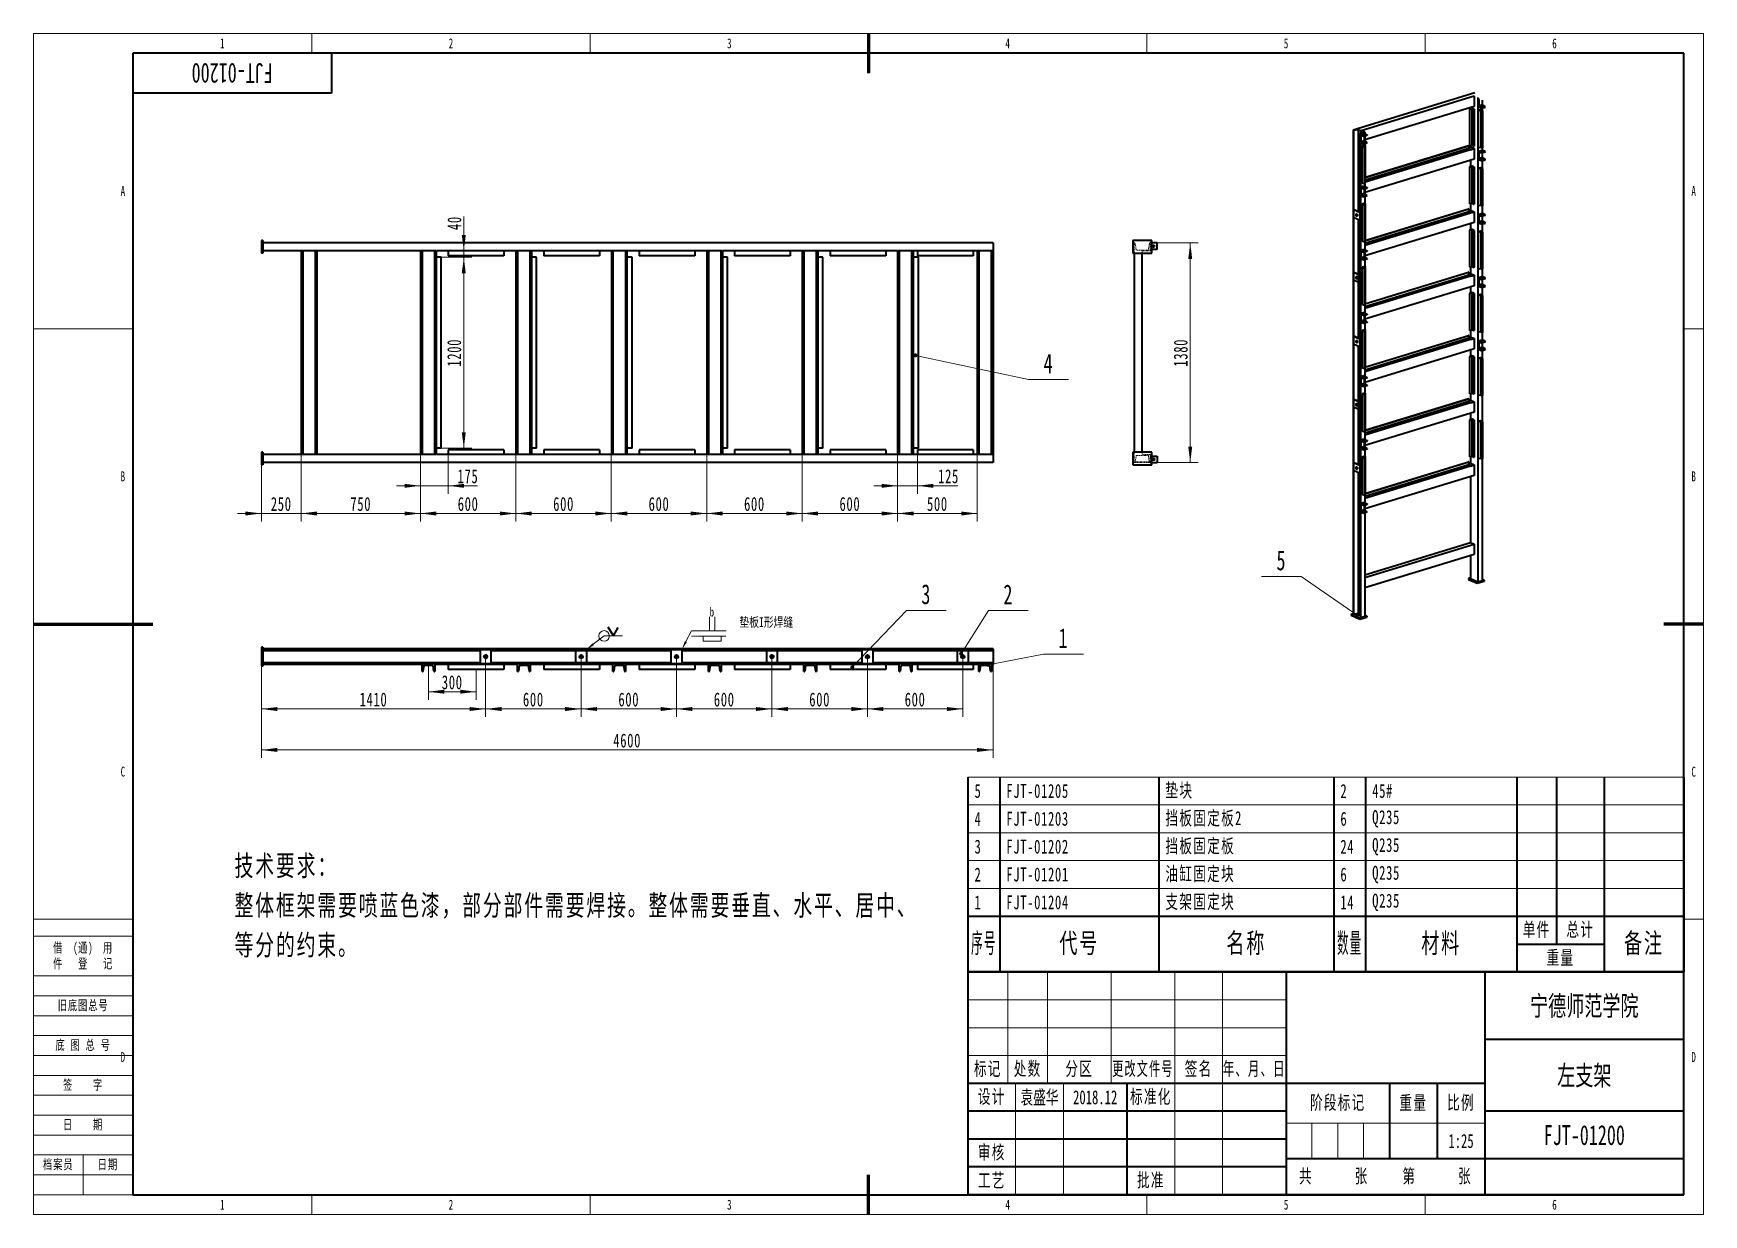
# Model space of a CAD drawing. Header units: millimetres. Extents: x -5250 to 5250, y -3712 to 3712.
import ezdxf
from ezdxf.enums import TextEntityAlignment as Align

# ---------------------------------------------------------------- set-up
doc = ezdxf.new("R2010")
doc.units = ezdxf.units.MM
for name, pattern in [('CENTER', [47.5, 22, -8.5, 8.5, -8.5]), ('DASHED', [0.75, 0.5, -0.25]), ('点画线', [18, 12, -2, 2, -2])]:
    doc.linetypes.add(name, pattern=pattern)
doc.layers.get('0').update_dxf_attribs({"lineweight": 35})
for name, color, linetype, lineweight in [('yhdashed', 2, 'DASHED', 18), ('yhsolid', 7, 'Continuous', 18), ('yhtext', 4, 'Continuous', 18), ('yhthin', 1, 'Continuous', 18), ('中心线层', 1, '点画线', 18), ('尺寸线层', 3, 'Continuous', 18), ('粗实线层', 7, 'Continuous', 35), ('细实线层', 7, 'Continuous', 18)]:
    doc.layers.add(name, color=color, linetype=linetype, lineweight=lineweight)
doc.styles.add('UMHZ', font='', dxfattribs={"width": 0.75})
doc.styles.add('标准', font='', dxfattribs={"width": 0.667})
doc.styles.get('UMHZ').set_extended_font_data('宋体')
doc.styles.get('标准').set_extended_font_data('宋体')
doc.dimstyles.new('GB_尺寸', dxfattribs={"dimscale": 25, "dimtxt": 3.5, "dimasz": 4, "dimexe": 2, "dimexo": 0, "dimtad": 1, "dimdsep": 46, "dimtxsty": '标准', "dimblk": '_CAXARROW', "dimcen": 0, "dimdle": 8, "dimazin": 2, "dimtfac": 0.707107, "dimtdec": 3, "dimtmove": 2, "dimatfit": 3, "dimfxl": 0, "dimfrac": 2, "dimtolj": 1, "dimarcsym": 0})
doc.dimstyles.new('标准', dxfattribs={"dimscale": 25, "dimtxt": 3.5, "dimasz": 4, "dimexe": 2, "dimexo": 0, "dimtad": 1, "dimdsep": 46, "dimtxsty": '标准', "dimblk": '_CAXARROW', "dimcen": 0, "dimdle": 8, "dimazin": 2, "dimtfac": 0.707107, "dimtdec": 3, "dimtmove": 2, "dimatfit": 3, "dimfxl": 0, "dimfrac": 2, "dimtolj": 1, "dimarcsym": 0})

msp = doc.modelspace()

# ---------------------------------------------------------------- texts
at = {"insert": (-3985.297, -1453.667), "char_height": 130, "width": 4328.96998, "attachment_point": 1, "line_spacing_factor": 1.15057, "style": '标准'}
msp.add_mtext('\\T1.1;技术要求：\\P整体框架需要喷蓝色漆，部分部件需要焊接。整体需要垂直、水平、居中、等分的约束。', dxfattribs=at)
at = {"layer": 'yhtext', "style": 'UMHZ', "width": 0.75}
for s, height, p in [('b', 56.625, (-999.34, 47.225)), ('垫板I形焊缝', 60, (-811.432, -18.033))]:
    msp.add_text(s, height=height, dxfattribs=at).set_placement(p)

# ---------------------------------------------------------------- blocks, each defined once
blk = doc.blocks.new('*X2')
at = {"layer": '尺寸线层', "linetype": 'Continuous', "lineweight": 18}
for points in [[(-3817, -792), (-3717, -779), (-3717, -804)], [(783, -792), (683, -779), (683, -804)]]:
    blk.add_hatch(color=0, dxfattribs=at).paths.add_polyline_path(points, flags=0)
at = {"layer": '尺寸线层', "color": 0, "linetype": 'Continuous', "lineweight": 18}
for p, q in [((-3817, -266), (-3817, -842)), ((783, -253), (783, -842)), ((-3817, -792), (783, -792))]:
    blk.add_line(p, q, dxfattribs=at)
at = {"layer": '尺寸线层', "color": 0, "lineweight": 18, "insert": (-1517, -733), "char_height": 87.5, "width": 344.57, "attachment_point": 5, "line_spacing_factor": 1.15057, "style": '标准'}
blk.add_mtext('\\T1.1;4600', dxfattribs=at)
blk = doc.blocks.new('_CAXARROW')
blk.add_hatch(color=0).paths.add_polyline_path([(0, 0), (-1, 0.125), (-1, -0.125)], flags=0)
blk = doc.blocks.new('*X3')
at = {"layer": '尺寸线层', "linetype": 'Continuous', "lineweight": 18}
for points in [[(-3817, 695), (-3917, 707), (-3917, 682)], [(-3567, 695), (-3467, 707), (-3467, 682)]]:
    blk.add_hatch(color=0, dxfattribs=at).paths.add_polyline_path(points, flags=0)
at = {"layer": '尺寸线层', "color": 0, "linetype": 'Continuous', "lineweight": 18}
for p, q in [((-3567, 1065), (-3567, 645)), ((-3817, 1000), (-3817, 645)), ((-3967, 695), (-3417, 695))]:
    blk.add_line(p, q, dxfattribs=at)
at = {"layer": '尺寸线层', "color": 0, "lineweight": 18, "insert": (-3692, 754), "char_height": 87.5, "width": 250.14, "attachment_point": 5, "line_spacing_factor": 1.15057, "style": '标准'}
blk.add_mtext('\\T1.1;250', dxfattribs=at)
blk = doc.blocks.new('*X4')
at = {"layer": '尺寸线层', "linetype": 'Continuous', "lineweight": 18}
for points in [[(-3567, 695), (-3467, 707), (-3467, 682)], [(-2817, 695), (-2917, 707), (-2917, 682)]]:
    blk.add_hatch(color=0, dxfattribs=at).paths.add_polyline_path(points, flags=0)
at = {"layer": '尺寸线层', "color": 0, "linetype": 'Continuous', "lineweight": 18}
for p, q in [((-3567, 1065), (-3567, 645)), ((-2817, 1065), (-2817, 645)), ((-3567, 695), (-2817, 695))]:
    blk.add_line(p, q, dxfattribs=at)
at = {"layer": '尺寸线层', "color": 0, "lineweight": 18, "insert": (-3192, 754), "char_height": 87.5, "width": 248.19, "attachment_point": 5, "line_spacing_factor": 1.15057, "style": '标准'}
blk.add_mtext('\\T1.1;750', dxfattribs=at)
blk = doc.blocks.new('*X5')
at = {"layer": '尺寸线层', "linetype": 'Continuous', "lineweight": 18}
for points in [[(-2817, 695), (-2717, 707), (-2717, 682)], [(-2217, 695), (-2317, 707), (-2317, 682)]]:
    blk.add_hatch(color=0, dxfattribs=at).paths.add_polyline_path(points, flags=0)
at = {"layer": '尺寸线层', "color": 0, "linetype": 'Continuous', "lineweight": 18}
for p, q in [((-2817, 1065), (-2817, 645)), ((-2217, 1065), (-2217, 645)), ((-2817, 695), (-2217, 695))]:
    blk.add_line(p, q, dxfattribs=at)
at = {"layer": '尺寸线层', "color": 0, "lineweight": 18, "insert": (-2517, 754), "char_height": 87.5, "width": 250.8, "attachment_point": 5, "line_spacing_factor": 1.15057, "style": '标准'}
blk.add_mtext('\\T1.1;600', dxfattribs=at)
blk = doc.blocks.new('*X6')
at = {"layer": '尺寸线层', "linetype": 'Continuous', "lineweight": 18}
for points in [[(-2217, 695), (-2117, 707), (-2117, 682)], [(-1617, 695), (-1717, 707), (-1717, 682)]]:
    blk.add_hatch(color=0, dxfattribs=at).paths.add_polyline_path(points, flags=0)
at = {"layer": '尺寸线层', "color": 0, "linetype": 'Continuous', "lineweight": 18}
for p, q in [((-2217, 1065), (-2217, 645)), ((-1617, 1065), (-1617, 645)), ((-2217, 695), (-1617, 695))]:
    blk.add_line(p, q, dxfattribs=at)
at = {"layer": '尺寸线层', "color": 0, "lineweight": 18, "insert": (-1917, 754), "char_height": 87.5, "width": 250.8, "attachment_point": 5, "line_spacing_factor": 1.15057, "style": '标准'}
blk.add_mtext('\\T1.1;600', dxfattribs=at)
blk = doc.blocks.new('*X7')
at = {"layer": '尺寸线层', "linetype": 'Continuous', "lineweight": 18}
for points in [[(-1617, 695), (-1517, 707), (-1517, 682)], [(-1017, 695), (-1117, 707), (-1117, 682)]]:
    blk.add_hatch(color=0, dxfattribs=at).paths.add_polyline_path(points, flags=0)
at = {"layer": '尺寸线层', "color": 0, "linetype": 'Continuous', "lineweight": 18}
for p, q in [((-1617, 1065), (-1617, 645)), ((-1017, 1065), (-1017, 645)), ((-1617, 695), (-1017, 695))]:
    blk.add_line(p, q, dxfattribs=at)
at = {"layer": '尺寸线层', "color": 0, "lineweight": 18, "insert": (-1317, 754), "char_height": 87.5, "width": 250.8, "attachment_point": 5, "line_spacing_factor": 1.15057, "style": '标准'}
blk.add_mtext('\\T1.1;600', dxfattribs=at)
blk = doc.blocks.new('*X8')
at = {"layer": '尺寸线层', "linetype": 'Continuous', "lineweight": 18}
for points in [[(-1017, 695), (-917, 707), (-917, 682)], [(-417, 695), (-517, 707), (-517, 682)]]:
    blk.add_hatch(color=0, dxfattribs=at).paths.add_polyline_path(points, flags=0)
at = {"layer": '尺寸线层', "color": 0, "linetype": 'Continuous', "lineweight": 18}
for p, q in [((-1017, 1065), (-1017, 645)), ((-417, 1065), (-417, 645)), ((-1017, 695), (-417, 695))]:
    blk.add_line(p, q, dxfattribs=at)
at = {"layer": '尺寸线层', "color": 0, "lineweight": 18, "insert": (-717, 754), "char_height": 87.5, "width": 250.8, "attachment_point": 5, "line_spacing_factor": 1.15057, "style": '标准'}
blk.add_mtext('\\T1.1;600', dxfattribs=at)
blk = doc.blocks.new('*X9')
at = {"layer": '尺寸线层', "linetype": 'Continuous', "lineweight": 18}
for points in [[(-417, 695), (-317, 707), (-317, 682)], [(183, 695), (83, 707), (83, 682)]]:
    blk.add_hatch(color=0, dxfattribs=at).paths.add_polyline_path(points, flags=0)
at = {"layer": '尺寸线层', "color": 0, "linetype": 'Continuous', "lineweight": 18}
for p, q in [((-417, 1065), (-417, 645)), ((183, 1065), (183, 645)), ((-417, 695), (183, 695))]:
    blk.add_line(p, q, dxfattribs=at)
at = {"layer": '尺寸线层', "color": 0, "lineweight": 18, "insert": (-117, 754), "char_height": 87.5, "width": 250.8, "attachment_point": 5, "line_spacing_factor": 1.15057, "style": '标准'}
blk.add_mtext('\\T1.1;600', dxfattribs=at)
blk = doc.blocks.new('*X10')
at = {"layer": '尺寸线层', "linetype": 'Continuous', "lineweight": 18}
for points in [[(183, 695), (283, 707), (283, 682)], [(683, 695), (583, 707), (583, 682)]]:
    blk.add_hatch(color=0, dxfattribs=at).paths.add_polyline_path(points, flags=0)
at = {"layer": '尺寸线层', "color": 0, "linetype": 'Continuous', "lineweight": 18}
for p, q in [((183, 1065), (183, 645)), ((683, 1065), (683, 645)), ((183, 695), (683, 695))]:
    blk.add_line(p, q, dxfattribs=at)
at = {"layer": '尺寸线层', "color": 0, "lineweight": 18, "insert": (433, 754), "char_height": 87.5, "width": 248.84, "attachment_point": 5, "line_spacing_factor": 1.15057, "style": '标准'}
blk.add_mtext('\\T1.1;500', dxfattribs=at)
blk = doc.blocks.new('*X11')
at = {"layer": '尺寸线层', "linetype": 'Continuous', "lineweight": 18}
for points in [[(-2817, 869), (-2917, 881), (-2917, 856)], [(-2642, 869), (-2542, 881), (-2542, 856)]]:
    blk.add_hatch(color=0, dxfattribs=at).paths.add_polyline_path(points, flags=0)
at = {"layer": '尺寸线层', "color": 0, "linetype": 'Continuous', "lineweight": 18}
for p, q in [((-2817, 1065), (-2817, 819)), ((-2642, 1065), (-2642, 819)), ((-2967, 869), (-2459, 869))]:
    blk.add_line(p, q, dxfattribs=at)
at = {"layer": '尺寸线层', "color": 0, "lineweight": 18, "insert": (-2518, 928), "char_height": 87.5, "width": 237.75, "attachment_point": 5, "line_spacing_factor": 1.15057, "style": '标准'}
blk.add_mtext('\\T1.1;175', dxfattribs=at)
blk = doc.blocks.new('*X12')
at = {"layer": '尺寸线层', "linetype": 'Continuous', "lineweight": 18}
for points in [[(-2767, -426), (-2667, -413), (-2667, -438)], [(-2467, -426), (-2567, -413), (-2567, -438)]]:
    blk.add_hatch(color=0, dxfattribs=at).paths.add_polyline_path(points, flags=0)
at = {"layer": '尺寸线层', "color": 0, "linetype": 'Continuous', "lineweight": 18}
for p, q in [((-2767, -261), (-2767, -476)), ((-2467, -286), (-2467, -476)), ((-2767, -426), (-2467, -426))]:
    blk.add_line(p, q, dxfattribs=at)
at = {"layer": '尺寸线层', "color": 0, "lineweight": 18, "insert": (-2617, -367), "char_height": 87.5, "width": 248.84, "attachment_point": 5, "line_spacing_factor": 1.15057, "style": '标准'}
blk.add_mtext('\\T1.1;300', dxfattribs=at)
blk = doc.blocks.new('*X13')
at = {"layer": '尺寸线层', "linetype": 'Continuous', "lineweight": 18}
for points in [[(-3817, -534), (-3717, -522), (-3717, -547)], [(-2407, -534), (-2507, -522), (-2507, -547)]]:
    blk.add_hatch(color=0, dxfattribs=at).paths.add_polyline_path(points, flags=0)
at = {"layer": '尺寸线层', "color": 0, "linetype": 'Continuous', "lineweight": 18}
for p, q in [((-2407, -206), (-2407, -584)), ((-3817, -266), (-3817, -584)), ((-3817, -534), (-2407, -534))]:
    blk.add_line(p, q, dxfattribs=at)
at = {"layer": '尺寸线层', "color": 0, "lineweight": 18, "insert": (-3112, -475), "char_height": 87.5, "width": 331.53, "attachment_point": 5, "line_spacing_factor": 1.15057, "style": '标准'}
blk.add_mtext('\\T1.1;1410', dxfattribs=at)
blk = doc.blocks.new('*X14')
at = {"layer": '尺寸线层', "linetype": 'Continuous', "lineweight": 18}
for points in [[(-2407, -534), (-2307, -522), (-2307, -547)], [(-1807, -534), (-1907, -522), (-1907, -547)]]:
    blk.add_hatch(color=0, dxfattribs=at).paths.add_polyline_path(points, flags=0)
at = {"layer": '尺寸线层', "color": 0, "linetype": 'Continuous', "lineweight": 18}
for p, q in [((-2407, -206), (-2407, -584)), ((-1807, -206), (-1807, -584)), ((-2407, -534), (-1807, -534))]:
    blk.add_line(p, q, dxfattribs=at)
at = {"layer": '尺寸线层', "color": 0, "lineweight": 18, "insert": (-2107, -475), "char_height": 87.5, "width": 250.8, "attachment_point": 5, "line_spacing_factor": 1.15057, "style": '标准'}
blk.add_mtext('\\T1.1;600', dxfattribs=at)
blk = doc.blocks.new('*X15')
at = {"layer": '尺寸线层', "linetype": 'Continuous', "lineweight": 18}
for points in [[(-1807, -534), (-1707, -522), (-1707, -547)], [(-1207, -534), (-1307, -522), (-1307, -547)]]:
    blk.add_hatch(color=0, dxfattribs=at).paths.add_polyline_path(points, flags=0)
at = {"layer": '尺寸线层', "color": 0, "linetype": 'Continuous', "lineweight": 18}
for p, q in [((-1807, -206), (-1807, -584)), ((-1207, -206), (-1207, -584)), ((-1807, -534), (-1207, -534))]:
    blk.add_line(p, q, dxfattribs=at)
at = {"layer": '尺寸线层', "color": 0, "lineweight": 18, "insert": (-1507, -475), "char_height": 87.5, "width": 250.8, "attachment_point": 5, "line_spacing_factor": 1.15057, "style": '标准'}
blk.add_mtext('\\T1.1;600', dxfattribs=at)
blk = doc.blocks.new('*X16')
at = {"layer": '尺寸线层', "linetype": 'Continuous', "lineweight": 18}
for points in [[(-1207, -534), (-1107, -522), (-1107, -547)], [(-607, -534), (-707, -522), (-707, -547)]]:
    blk.add_hatch(color=0, dxfattribs=at).paths.add_polyline_path(points, flags=0)
at = {"layer": '尺寸线层', "color": 0, "linetype": 'Continuous', "lineweight": 18}
for p, q in [((-1207, -206), (-1207, -584)), ((-607, -206), (-607, -584)), ((-1207, -534), (-607, -534))]:
    blk.add_line(p, q, dxfattribs=at)
at = {"layer": '尺寸线层', "color": 0, "lineweight": 18, "insert": (-907, -475), "char_height": 87.5, "width": 250.8, "attachment_point": 5, "line_spacing_factor": 1.15057, "style": '标准'}
blk.add_mtext('\\T1.1;600', dxfattribs=at)
blk = doc.blocks.new('*X17')
at = {"layer": '尺寸线层', "linetype": 'Continuous', "lineweight": 18}
for points in [[(-607, -534), (-507, -522), (-507, -547)], [(-7, -534), (-107, -522), (-107, -547)]]:
    blk.add_hatch(color=0, dxfattribs=at).paths.add_polyline_path(points, flags=0)
at = {"layer": '尺寸线层', "color": 0, "linetype": 'Continuous', "lineweight": 18}
for p, q in [((-607, -206), (-607, -584)), ((-7, -206), (-7, -584)), ((-607, -534), (-7, -534))]:
    blk.add_line(p, q, dxfattribs=at)
at = {"layer": '尺寸线层', "color": 0, "lineweight": 18, "insert": (-307, -475), "char_height": 87.5, "width": 250.8, "attachment_point": 5, "line_spacing_factor": 1.15057, "style": '标准'}
blk.add_mtext('\\T1.1;600', dxfattribs=at)
blk = doc.blocks.new('*X18')
at = {"layer": '尺寸线层', "linetype": 'Continuous', "lineweight": 18}
for points in [[(-7, -534), (93, -522), (93, -547)], [(593, -534), (493, -522), (493, -547)]]:
    blk.add_hatch(color=0, dxfattribs=at).paths.add_polyline_path(points, flags=0)
at = {"layer": '尺寸线层', "color": 0, "linetype": 'Continuous', "lineweight": 18}
for p, q in [((-7, -206), (-7, -584)), ((593, -206), (593, -584)), ((-7, -534), (593, -534))]:
    blk.add_line(p, q, dxfattribs=at)
at = {"layer": '尺寸线层', "color": 0, "lineweight": 18, "insert": (293, -475), "char_height": 87.5, "width": 250.8, "attachment_point": 5, "line_spacing_factor": 1.15057, "style": '标准'}
blk.add_mtext('\\T1.1;600', dxfattribs=at)
blk = doc.blocks.new('*X19')
at = {"layer": '尺寸线层', "linetype": 'Continuous', "lineweight": 18}
for points in [[(2023, 2395), (2010, 2295), (2035, 2295)], [(2023, 1015), (2010, 1115), (2035, 1115)]]:
    blk.add_hatch(color=0, dxfattribs=at).paths.add_polyline_path(points, flags=0)
at = {"layer": '尺寸线层', "color": 0, "linetype": 'Continuous', "lineweight": 18}
for p, q in [((1771, 2395), (2073, 2395)), ((2023, 1015), (2023, 2395)), ((1771, 1015), (2073, 1015))]:
    blk.add_line(p, q, dxfattribs=at)
at = {"layer": '尺寸线层', "color": 0, "lineweight": 18, "insert": (1963, 1705), "char_height": 87.5, "width": 331.53, "attachment_point": 5, "rotation": 90, "line_spacing_factor": 1.15057, "style": '标准'}
blk.add_mtext('\\T1.1;1380', dxfattribs=at)
blk = doc.blocks.new('$CAXA_FRAME_13B17AC1$')
at = {"layer": '粗实线层', "lineweight": 60}
for p, q in [((0, 148.5), (0, 138.5)), ((-210, 0), (-180, 0)), ((210, 0), (200, 0)), ((0, -148.5), (0, -138.5))]:
    blk.add_line(p, q, dxfattribs=at)
at = {"layer": '粗实线层'}
for p, q in [((205, 143.5), (-185, 143.5)), ((-185, 143.5), (-185, -143.5)), ((205, -143.5), (205, 143.5)), ((-185, -143.5), (205, -143.5))]:
    blk.add_line(p, q, dxfattribs=at)
at = {"layer": '细实线层'}
for p, q in [((210, 148.5), (-210, 148.5)), ((-210, 148.5), (-210, -148.5)), ((-140, 148.5), (-140, 143.5)), ((-70, 148.5), (-70, 143.5)), ((70, 148.5), (70, 143.5)), ((140, 148.5), (140, 143.5)), ((210, -148.5), (210, 148.5)), ((-185, 74.25), (-210, 74.25)), ((210, 74.25), (205, 74.25)), ((-185, -74.25), (-210, -74.25)), ((210, -74.25), (205, -74.25)), ((-140, -143.5), (-140, -148.5)), ((-70, -143.5), (-70, -148.5)), ((70, -143.5), (70, -148.5)), ((140, -143.5), (140, -148.5)), ((-210, -148.5), (210, -148.5))]:
    blk.add_line(p, q, dxfattribs=at)
at = {"layer": '尺寸线层', "style": '标准', "width": 0.667}
for tag, p in [('T1', (-162.5, 146)), ('T2', (-105, 146)), ('T3', (-35, 146)), ('T4', (35, 146)), ('T5', (105, 146)), ('T6', (172.5, 146)), ('L1', (-187.5, 108.875)), ('R1', (207.5, 108.875)), ('L2', (-187.5, 37.125)), ('R2', (207.5, 37.125)), ('L3', (-187.5, -37.125)), ('R3', (207.5, -37.125)), ('L4', (-187.5, -108.875)), ('R4', (207.5, -108.875)), ('B1', (-162.5, -146)), ('B2', (-105, -146)), ('B3', (-35, -146)), ('B4', (35, -146)), ('B5', (105, -146)), ('B6', (172.5, -146))]:
    blk.add_attdef(tag, text='', height=2.595, dxfattribs=at).set_placement(p, align=Align.MIDDLE_CENTER)
blk = doc.blocks.new('$CAXA_TITLE_151E506F$')
at = {"layer": '粗实线层'}
for p, q in [((0, 56), (-180, 56)), ((-180, 56), (-180, 0)), ((-100, 56), (-100, 0)), ((-50, 56), (-50, 0)), ((0, 0), (0, 56)), ((0, 39), (-50, 39)), ((-50, 28), (-180, 28)), ((-140, 28), (-140, 0)), ((-74, 28), (-74, 9)), ((-62, 28), (-62, 9)), ((-100, 21), (-180, 21)), ((0, 21), (-50, 21)), ((-100, 14), (-180, 14)), ((0, 9), (-100, 9)), ((-100, 7), (-180, 7)), ((0, 0), (-180, 0))]:
    blk.add_line(p, q, dxfattribs=at)
at = {"layer": '细实线层'}
for p, q in [((-170, 56), (-170, 28)), ((-160, 56), (-160, 28)), ((-144, 56), (-144, 28)), ((-128, 56), (-128, 0)), ((-116, 56), (-116, 0)), ((-100, 49), (-180, 49)), ((-100, 42), (-180, 42)), ((-100, 35), (-180, 35)), ((-168, 28), (-168, 0)), ((-156, 28), (-156, 0)), ((-50, 18), (-100, 18)), ((-93.5, 18), (-93.5, 9)), ((-87, 18), (-87, 9)), ((-80.5, 18), (-80.5, 9))]:
    blk.add_line(p, q, dxfattribs=at)
at = {"layer": '尺寸线层', "attachment_point": 5, "line_spacing_factor": 0.963108, "style": '标准'}
for s, insert, char_height, width in [('\\T1.1;标记', (-175, 31.5), 3.481, 18), ('\\T1.1;处数', (-165, 31.5), 3.481, 18), ('\\T1.1;分区', (-152, 31.5), 3.481, 30), ('\\T1.1;{\\W0.592404;更改文件号}', (-136, 31.5), 3.4806, 30), ('\\T1.1;签名', (-122, 31.5), 3.481, 22), ('\\T1.1;{\\W0.605422;年、月、日}', (-108, 31.5), 3.4806, 30), ('\\T1.1;设计', (-174, 24.5), 3.481, 22), ('\\T1.1;标准化', (-134, 24.5), 3.481, 22), ('\\T1.1;阶段标记', (-87, 23), 3.481, 50), ('\\T1.1;重量', (-68, 23), 3.481, 22), ('\\T1.1;比例', (-56, 23), 3.481, 22), ('\\T1.1;审核', (-174, 10.5), 3.481, 22), ('\\T1.1;工艺', (-174, 3.5), 3.481, 22), ('\\T1.1;批准', (-134, 3.5), 3.481, 22), ('\\T1.1;共', (-95, 4.5), 3.481, 8), ('\\T1.1;张', (-81, 4.5), 3.481, 8), ('\\T1.1;第', (-69, 4.5), 3.481, 8), ('\\T1.1;张', (-55, 4.5), 3.481, 8)]:
    blk.add_mtext(s, dxfattribs=dict(at, insert=insert, char_height=char_height, width=width))
at = {"layer": '尺寸线层', "style": '标准'}
for tag, height, width, p in [('标记C', 3.63, 0.664996, (-175, 52.5)), ('处数C', 3.63, 0.664996, (-165, 52.5)), ('分区C', 3.63, 0.667, (-152, 52.5)), ('更改文件号C', 3.63, 0.498314, (-136, 52.5)), ('更改签名C', 3.63, 0.447537, (-122, 52.5)), ('更改日期C', 3.63, 0.610278, (-108, 52.5)), ('单位名称', 5.19, 0.667, (-25, 47.5)), ('标记B', 3.63, 0.664996, (-175, 45.5)), ('处数B', 3.63, 0.664996, (-165, 45.5)), ('分区B', 3.63, 0.667, (-152, 45.5)), ('更改文件号B', 3.63, 0.498314, (-136, 45.5)), ('更改签名B', 3.63, 0.447537, (-122, 45.5)), ('更改日期B', 3.63, 0.610278, (-108, 45.5)), ('材料名称', 5.19, 0.667, (-75, 42)), ('标记A', 3.63, 0.664996, (-175, 38.5)), ('处数A', 3.63, 0.664996, (-165, 38.5)), ('分区A', 3.63, 0.667, (-152, 38.5)), ('更改文件号A', 3.63, 0.498314, (-136, 38.5)), ('更改签名A', 3.63, 0.447537, (-122, 38.5)), ('更改日期A', 3.63, 0.610278, (-108, 38.5)), ('图纸名称', 5.19, 0.667, (-25, 30)), ('设计', 3.63, 0.667, (-162, 24.5)), ('设计日期', 3.63, 0.667, (-148, 24.5)), ('标准化', 3.63, 0.667, (-122, 24.5)), ('标准化日期', 3.63, 0.554163, (-108, 24.5)), ('图纸编号', 5.19, 0.667, (-25, 15)), ('审核', 3.63, 0.667, (-162, 10.5)), ('审核日期', 3.63, 0.667, (-148, 10.5)), ('阶段标记S', 3.63, 0.223769, (-96.75, 13.5)), ('阶段标记A', 3.63, 0.223769, (-90.25, 13.5)), ('阶段标记B', 3.63, 0.223769, (-83.75, 13.5)), ('阶段标记C', 3.63, 0.223769, (-77.25, 13.5)), ('重量', 3.63, 0.667, (-68, 13.5)), ('图纸比例', 3.63, 0.510551, (-56, 13.5)), ('工艺', 3.63, 0.667, (-162, 3.5)), ('工艺日期', 3.63, 0.667, (-148, 3.5)), ('批准', 3.63, 0.667, (-122, 3.5)), ('批准日期', 3.63, 0.667, (-108, 3.5)), ('页数', 3.63, 0.667, (-88, 4.5)), ('页码', 3.63, 0.667, (-62, 4.5)), ('投影符号', 3.63, 0.667, (-25, 4.5))]:
    blk.add_attdef(tag, text='', height=height, dxfattribs=dict(at, width=width)).set_placement(p, align=Align.MIDDLE_CENTER)
blk = doc.blocks.new('*X22')
at = {"layer": '粗实线层'}
for p, q in [((50, 0), (50, -10)), ((50, -10), (0, -10))]:
    blk.add_line(p, q, dxfattribs=at)
at = {"layer": '尺寸线层', "style": '标准', "width": 0.667}
blk.add_attdef('图纸编号', text='', height=5.19, rotation=180, dxfattribs=at).set_placement((25, -5), align=Align.MIDDLE_CENTER)
blk = doc.blocks.new('*X23')
at = {"layer": '细实线层'}
for p, q in [((-25, 65), (0, 65)), ((-25, 55), (0, 55)), ((-25, 50), (0, 50)), ((-25, 45), (0, 45)), ((-25, 40), (0, 40)), ((-25, 35), (0, 35)), ((-25, 30), (0, 30)), ((-25, 25), (0, 25)), ((-25, 20), (0, 20)), ((-25, 15), (0, 15)), ((-25, 10), (0, 10)), ((-12.5, 0), (-12.5, 10)), ((-25, 5), (0, 5)), ((-25, 0), (0, 0))]:
    blk.add_line(p, q, dxfattribs=at)
at = {"layer": '尺寸线层', "attachment_point": 5, "line_spacing_factor": 0.963108, "style": '标准'}
for s, insert, char_height, width in [('\\T1.1;借  (通)  用\\P件   登   记', (-12.5, 60), 2.4861, 48), ('\\T1.1;旧底图总号', (-12.5, 47.5), 2.4861, 48), ('\\T1.1;底 图 总 号', (-12.5, 37.5), 2.4861, 48), ('\\T1.1;签    字', (-12.5, 27.5), 2.4861, 48), ('\\T1.1;日    期', (-12.5, 17.5), 2.4861, 48), ('\\T1.1;档案员', (-18.75, 7.5), 2.486, 23), ('\\T1.1;日期', (-6.25, 7.5), 2.486, 23)]:
    blk.add_mtext(s, dxfattribs=dict(at, insert=insert, char_height=char_height, width=width))
at = {"layer": '尺寸线层', "style": '标准', "width": 0.667}
for tag, p in [('登记', (-12.5, 52.5)), ('旧底图总号', (-12.5, 42.5)), ('底图总号', (-12.5, 32.5)), ('签字', (-12.5, 22.5)), ('签字日期', (-12.5, 12.5)), ('档案员', (-18.75, 2.5)), ('日期', (-6.25, 2.5))]:
    blk.add_attdef(tag, text='', height=2.6, dxfattribs=at).set_placement(p, align=Align.MIDDLE_CENTER)
blk = doc.blocks.new('$CAXA_BOMTABLE_86AFA1F5$')
at = {"layer": '细实线层', "color": 0, "linetype": 'Continuous', "lineweight": 18}
for p, q in [((-4500, 1225), (0, 1225)), ((-4500, 1050), (0, 1050)), ((-4500, 1050), (0, 1050)), ((-4500, 875), (0, 875)), ((-4500, 875), (0, 875)), ((-4500, 700), (0, 700)), ((-4500, 700), (0, 700)), ((-4500, 525), (0, 525)), ((-4500, 525), (0, 525)), ((-4500, 350), (0, 350))]:
    blk.add_line(p, q, dxfattribs=at)
at = {"layer": '细实线层', "color": 0, "linetype": 'Continuous', "lineweight": 35}
for p, q in [((-4500, 1225), (-4500, 1050)), ((-4300, 1225), (-4300, 1050)), ((-3300, 1225), (-3300, 1050)), ((-2200, 1225), (-2200, 1050)), ((-2000, 1225), (-2000, 1050)), ((-1050, 1225), (-1050, 1050)), ((-800, 1225), (-800, 1050)), ((-500, 1225), (-500, 1050)), ((0, 1225), (0, 1050)), ((0, 1225), (0, 1050)), ((-4500, 1050), (-4500, 875)), ((-4300, 1050), (-4300, 875)), ((-3300, 1050), (-3300, 875)), ((-2200, 1050), (-2200, 875)), ((-2000, 1050), (-2000, 875)), ((-1050, 1050), (-1050, 875)), ((-800, 1050), (-800, 875)), ((-500, 1050), (-500, 875)), ((0, 1050), (0, 875)), ((0, 1050), (0, 875)), ((-4500, 875), (-4500, 700)), ((-4300, 875), (-4300, 700)), ((-3300, 875), (-3300, 700)), ((-2200, 875), (-2200, 700)), ((-2000, 875), (-2000, 700)), ((-1050, 875), (-1050, 700)), ((-800, 875), (-800, 700)), ((-500, 875), (-500, 700)), ((0, 875), (0, 700)), ((0, 875), (0, 700)), ((-4500, 700), (-4500, 525)), ((-4300, 700), (-4300, 525)), ((-3300, 700), (-3300, 525)), ((-2200, 700), (-2200, 525)), ((-2000, 700), (-2000, 525)), ((-1050, 700), (-1050, 525)), ((-800, 700), (-800, 525)), ((-500, 700), (-500, 525)), ((0, 700), (0, 525)), ((0, 700), (0, 525)), ((-4500, 525), (-4500, 350)), ((-4300, 525), (-4300, 350)), ((-3300, 525), (-3300, 350)), ((-2200, 525), (-2200, 350)), ((-2000, 525), (-2000, 350)), ((-1050, 525), (-1050, 350)), ((-800, 525), (-800, 350)), ((-500, 525), (-500, 350)), ((0, 525), (0, 350)), ((0, 525), (0, 350)), ((-4500, 350), (0, 350)), ((-4500, 350), (-4500, 0)), ((-4300, 350), (-4300, 0)), ((-3300, 350), (-3300, 0)), ((-2200, 350), (-2200, 0)), ((-2000, 350), (-2000, 0)), ((-1050, 350), (-1050, 0)), ((-800, 350), (-800, 175)), ((-500, 350), (-500, 175)), ((0, 350), (0, 0)), ((-1050, 175), (-500, 175)), ((-500, 175), (-500, 0)), ((-4500, 0), (0, 0))]:
    blk.add_line(p, q, dxfattribs=at)
at = {"layer": '细实线层', "color": 0, "line_spacing_factor": 1.15057, "style": '标准'}
for s, insert, char_height, width, attachment_point in [('\\T1.1;5', (-4458.5, 1137.5), 87.5, 299.5, 4), ('\\T1.1;FJT-01205', (-4258.5, 1137.5), 87.5, 1899.5, 4), ('\\T1.1;垫块', (-3258.5, 1137.5), 87.5, 2099.5, 4), ('\\T1.1;2', (-2158.5, 1137.5), 87.5, 299.5, 4), ('\\T1.1;45#', (-1958.5, 1137.5), 87.5, 1799.5, 4), ('\\T1.1;4', (-4458.5, 962.5), 87.5, 299.5, 4), ('\\T1.1;FJT-01203', (-4258.5, 962.5), 87.5, 1899.5, 4), ('\\T1.1;挡板固定板2', (-3258.5, 962.5), 87.5, 2099.5, 4), ('\\T1.1;6', (-2158.5, 962.5), 87.5, 299.5, 4), ('\\T1.1;Q235', (-1958.5, 962.5), 87.5, 1799.5, 4), ('\\T1.1;挡板固定板', (-3258.5, 787.5), 87.5, 2099.5, 4), ('\\T1.1;Q235', (-1958.5, 787.5), 87.5, 1799.5, 4), ('\\T1.1;3', (-4458.5, 787.5), 87.5, 299.5, 4), ('\\T1.1;FJT-01202', (-4258.5, 787.5), 87.5, 1899.5, 4), ('\\T1.1;24', (-2158.5, 787.5), 87.5, 299.5, 4), ('\\T1.1;2', (-4458.5, 612.5), 87.5, 299.5, 4), ('\\T1.1;FJT-01201', (-4258.5, 612.5), 87.5, 1899.5, 4), ('\\T1.1;油缸固定块', (-3258.5, 612.5), 87.5, 2099.5, 4), ('\\T1.1;6', (-2158.5, 612.5), 87.5, 299.5, 4), ('\\T1.1;Q235', (-1958.5, 612.5), 87.5, 1799.5, 4), ('\\T1.1;1', (-4458.5, 437.5), 87.5, 299.5, 4), ('\\T1.1;FJT-01204', (-4258.5, 437.5), 87.5, 1899.5, 4), ('\\T1.1;支架固定块', (-3258.5, 437.5), 87.5, 2099.5, 4), ('\\T1.1;14', (-2158.5, 437.5), 87.5, 299.5, 4), ('\\T1.1;Q235', (-1958.5, 437.5), 87.5, 1799.5, 4), ('\\T1.1;单件', (-925, 262.5), 87.5, 418.5, 5), ('\\T1.1;总计', (-650, 262.5), 87.5, 508.5, 5), ('\\T1.1;{\\W0.425474;序号}', (-4400, 175), 125, 297, 5), ('\\T1.1;代号', (-3800, 175), 125, 1737, 5), ('\\T1.1;名称', (-2750, 175), 125, 1917, 5), ('\\T1.1;{\\W0.422936;数量}', (-2100, 175), 125, 297, 5), ('\\T1.1;材料', (-1525, 175), 125, 1647, 5), ('\\T1.1;备注', (-250, 175), 125, 837, 5), ('\\T1.1;重量', (-775, 87.5), 87.5, 958.5, 5)]:
    blk.add_mtext(s, dxfattribs=dict(at, insert=insert, char_height=char_height, width=width, attachment_point=attachment_point))
blk = doc.blocks.new('*X25')
at = {"layer": '细实线层', "lineweight": 18}
h = blk.add_hatch(color=0, dxfattribs=at)
edge = h.paths.add_edge_path(flags=0)
edge.add_arc((0, 0), 12.5, 0, 360)
at = {"layer": '细实线层', "color": 0}
for p, q in [((0, 0), (348, 68)), ((348, 68), (598, 68))]:
    blk.add_line(p, q, dxfattribs=at)
at = {"layer": '细实线层', "color": 0, "lineweight": 18, "insert": (473, 105), "char_height": 125, "width": 425, "attachment_point": 8, "line_spacing_factor": 1.15057, "style": '标准'}
blk.add_mtext('\\T1.1;1', dxfattribs=at)
blk = doc.blocks.new('*X26')
at = {"layer": '细实线层', "lineweight": 18}
h = blk.add_hatch(color=0, dxfattribs=at)
edge = h.paths.add_edge_path(flags=0)
edge.add_arc((0, 0), 12.5, 0, 360)
at = {"layer": '细实线层', "color": 0}
for p, q in [((0, 0), (172, 272)), ((172, 272), (422, 272))]:
    blk.add_line(p, q, dxfattribs=at)
at = {"layer": '细实线层', "color": 0, "lineweight": 18, "insert": (297, 310), "char_height": 125, "width": 425, "attachment_point": 8, "line_spacing_factor": 1.15057, "style": '标准'}
blk.add_mtext('\\T1.1;2', dxfattribs=at)
blk = doc.blocks.new('*X27')
at = {"layer": '细实线层', "lineweight": 18}
h = blk.add_hatch(color=0, dxfattribs=at)
edge = h.paths.add_edge_path(flags=0)
edge.add_arc((0, 0), 12.5, 0, 360)
at = {"layer": '细实线层', "color": 0}
for p, q in [((0, 0), (340, 358)), ((340, 358), (590, 358))]:
    blk.add_line(p, q, dxfattribs=at)
at = {"layer": '细实线层', "color": 0, "lineweight": 18, "insert": (465, 395), "char_height": 125, "width": 425, "attachment_point": 8, "line_spacing_factor": 1.15057, "style": '标准'}
blk.add_mtext('\\T1.1;3', dxfattribs=at)
blk = doc.blocks.new('*X28')
at = {"layer": '细实线层', "lineweight": 18}
h = blk.add_hatch(color=0, dxfattribs=at)
edge = h.paths.add_edge_path(flags=0)
edge.add_arc((0, 0), 12.5, 0, 360)
at = {"layer": '细实线层', "color": 0}
for p, q in [((0, 0), (711, -152)), ((711, -152), (961, -152))]:
    blk.add_line(p, q, dxfattribs=at)
at = {"layer": '细实线层', "color": 0, "lineweight": 18, "insert": (836, -114), "char_height": 125, "width": 425, "attachment_point": 8, "line_spacing_factor": 1.15057, "style": '标准'}
blk.add_mtext('\\T1.1;4', dxfattribs=at)
blk = doc.blocks.new('*X29')
at = {"layer": '尺寸线层', "linetype": 'Continuous'}
for points in [[(183, 869), (83, 881), (83, 856)], [(308, 869), (408, 881), (408, 856)]]:
    blk.add_hatch(color=0, dxfattribs=at).paths.add_polyline_path(points, flags=0)
at = {"layer": '尺寸线层', "color": 0, "linetype": 'Continuous'}
for p, q in [((183, 1065), (183, 819)), ((308, 1065), (308, 819)), ((33, 869), (562, 869))]:
    blk.add_line(p, q, dxfattribs=at)
at = {"layer": '尺寸线层', "color": 0, "insert": (503, 928), "char_height": 87.5, "width": 237.75, "attachment_point": 5, "line_spacing_factor": 1.15057, "style": '标准'}
blk.add_mtext('\\T1.1;125', dxfattribs=at)
blk = doc.blocks.new('*X30')
at = {"layer": '尺寸线层', "linetype": 'Continuous'}
for points in [[(-2544, 2345), (-2557, 2445), (-2532, 2445)], [(-2544, 2305), (-2557, 2205), (-2532, 2205)]]:
    blk.add_hatch(color=0, dxfattribs=at).paths.add_polyline_path(points, flags=0)
at = {"layer": '尺寸线层', "color": 0, "linetype": 'Continuous'}
for p, q in [((-2544, 2155), (-2544, 2561)), ((-2687, 2345), (-2494, 2345)), ((-2687, 2305), (-2494, 2305))]:
    blk.add_line(p, q, dxfattribs=at)
at = {"layer": '尺寸线层', "color": 0, "insert": (-2603, 2520), "char_height": 87.5, "width": 175, "attachment_point": 5, "rotation": 90, "line_spacing_factor": 1.15057, "style": '标准'}
blk.add_mtext('\\T1.1;40', dxfattribs=at)
blk = doc.blocks.new('*X31')
at = {"layer": '尺寸线层', "linetype": 'Continuous'}
for points in [[(-2544, 2305), (-2532, 2205), (-2557, 2205)], [(-2544, 1105), (-2532, 1205), (-2557, 1205)]]:
    blk.add_hatch(color=0, dxfattribs=at).paths.add_polyline_path(points, flags=0)
at = {"layer": '尺寸线层', "color": 0, "linetype": 'Continuous'}
for p, q in [((-2687, 2305), (-2494, 2305)), ((-2544, 2305), (-2544, 1105)), ((-2687, 1105), (-2494, 1105))]:
    blk.add_line(p, q, dxfattribs=at)
at = {"layer": '尺寸线层', "color": 0, "insert": (-2604, 1705), "char_height": 87.5, "width": 331.53, "attachment_point": 5, "rotation": 90, "line_spacing_factor": 1.15057, "style": '标准'}
blk.add_mtext('\\T1.1;1200', dxfattribs=at)
blk = doc.blocks.new('*X32')
at = {"layer": '细实线层', "lineweight": 18}
h = blk.add_hatch(color=0, dxfattribs=at)
edge = h.paths.add_edge_path(flags=0)
edge.add_arc((0, 0), 12.5, 0, 360)
at = {"layer": '细实线层', "color": 0}
for p, q in [((-352, 244), (-602, 244)), ((0, 0), (-352, 244))]:
    blk.add_line(p, q, dxfattribs=at)
at = {"layer": '细实线层', "color": 0, "lineweight": 18, "insert": (-477, 281), "char_height": 125, "width": 425, "attachment_point": 8, "line_spacing_factor": 1.15057, "style": '标准'}
blk.add_mtext('\\T1.1;5', dxfattribs=at)

# ---------------------------------------------------------------- dimensions: what is measured, and where the dimension line sits
at = {"layer": '尺寸线层'}
for base, p2, picture, middle in [((-2544.409, 2345.066), (-2686.671, 2345.066), '*X30', (-2603.295, 2520.4)), ((-2544.409, 1105.066), (-2686.671, 1105.066), '*X31', (-2603.539, 1705.066))]:
    dim = msp.add_linear_dim(base=base, p1=(-2686.671, 2305.066), p2=p2, angle=90, dimstyle='GB_尺寸', override={"dimsah": 1, "dimtfill": 1, "dimtzin": 0}, dxfattribs=at)
    dim.commit()
    dim.dimension.update_dxf_attribs({"geometry": picture, "text_midpoint": middle, "dimtype": 160})
at = {"layer": '尺寸线层', "lineweight": 18}
dim = msp.add_linear_dim(base=(2022.617, 2395.066), p1=(1771.098, 1015.066), p2=(1771.098, 2395.066), angle=90, dimstyle='标准', override={"dimsah": 1, "dimtfill": 1, "dimtzin": 0}, dxfattribs=at)
dim.commit()
dim.dimension.update_dxf_attribs({"geometry": '*X19', "text_midpoint": (1963.487, 1705.066), "dimtype": 160})
for base, p1, p2, picture, middle in [((-3566.671, 694.852), (-3816.671, 1000.066), (-3566.671, 1065.066), '*X3', (-3691.671, 753.738)), ((-2816.671, 694.852), (-3566.671, 1065.066), (-2816.671, 1065.066), '*X4', (-3191.671, 753.738)), ((-2641.671, 868.695), (-2816.671, 1065.066), (-2641.671, 1065.066), '*X11', (-2518.061, 927.826)), ((-2216.671, 694.852), (-2816.671, 1065.066), (-2216.671, 1065.066), '*X5', (-2516.671, 753.738)), ((-1616.671, 694.852), (-2216.671, 1065.066), (-1616.671, 1065.066), '*X6', (-1916.671, 753.738)), ((-1016.671, 694.852), (-1616.671, 1065.066), (-1016.671, 1065.066), '*X7', (-1316.671, 753.738)), ((-416.671, 694.852), (-1016.671, 1065.066), (-416.671, 1065.066), '*X8', (-716.671, 753.738)), ((183.329, 694.852), (-416.671, 1065.066), (183.329, 1065.066), '*X9', (-116.671, 753.738)), ((683.329, 694.852), (183.329, 1065.066), (683.329, 1065.066), '*X10', (433.329, 753.738)), ((-2406.671, -534.07), (-3816.671, -265.56), (-2406.671, -205.56), '*X13', (-3111.671, -474.939)), ((-1806.671, -534.07), (-2406.671, -205.56), (-1806.671, -205.56), '*X14', (-2106.671, -475.183)), ((-1206.671, -534.07), (-1806.671, -205.56), (-1206.671, -205.56), '*X15', (-1506.671, -475.183)), ((-606.671, -534.07), (-1206.671, -205.56), (-606.671, -205.56), '*X16', (-906.671, -475.183)), ((-6.671, -534.07), (-606.671, -205.56), (-6.671, -205.56), '*X17', (-306.671, -475.183)), ((593.329, -534.07), (-6.671, -205.56), (593.329, -205.56), '*X18', (293.329, -475.183)), ((783.329, -791.86), (-3816.671, -265.56), (783.329, -253.127), '*X2', (-1516.671, -732.974)), ((-2466.671, -425.97), (-2766.671, -260.56), (-2466.671, -285.56), '*X12', (-2616.671, -367.083))]:
    dim = msp.add_linear_dim(base=base, p1=p1, p2=p2, dimstyle='标准', override={"dimsah": 1, "dimtfill": 1, "dimtzin": 0}, dxfattribs=at)
    dim.commit()
    dim.dimension.update_dxf_attribs({"geometry": picture, "text_midpoint": middle, "dimtype": 160})
at = {"layer": '尺寸线层'}
dim = msp.add_linear_dim(base=(308.329, 868.695), p1=(183.329, 1065.066), p2=(308.329, 1065.066), dimstyle='GB_尺寸', override={"dimsah": 1, "dimtfill": 1, "dimtzin": 0}, dxfattribs=at)
dim.commit()
dim.dimension.update_dxf_attribs({"geometry": '*X29', "text_midpoint": (502.867, 927.826), "dimtype": 160})

# ---------------------------------------------------------------- hatches: boundary and pattern name
at = {"layer": 'yhthin'}
for points in [[(-1735.069, -121.589), (-1726.228, -133.167), (-1776.958, -162.744)], [(-1154.023, -107.158), (-1141.485, -113.732), (-1174.047, -160.595)]]:
    msp.add_hatch(color=256, dxfattribs=at).paths.add_polyline_path(points, flags=0)

# ---------------------------------------------------------------- linework, layer by layer
at = {"color": 6, "linetype": 'CENTER', "lineweight": 18, "ltscale": 0.5}
for p, q in [((1673.532, 2395.066), (1671.098, 2395.066)), ((1671.098, 2395.066), (1671.1, 2330.066)), ((1682.701, 2352.902), (1676.496, 2392.53)), ((1756.532, 2350.366), (1685.665, 2350.366)), ((1721.098, 2345.066), (1771.098, 2345.066)), ((1765.701, 2392.53), (1759.496, 2352.902)), ((1771.098, 2395.066), (1768.665, 2395.066)), ((1771.098, 2345.066), (1771.098, 2395.066)), ((1781.098, 2355.066), (1771.098, 2355.066)), ((1771.098, 2345.066), (1774.098, 2345.066)), ((1774.098, 2345.066), (1774.098, 2355.066)), ((1671.098, 1080.066), (1671.098, 1015.066)), ((1676.496, 1017.602), (1682.701, 1057.23)), ((1685.665, 1059.766), (1756.532, 1059.766)), ((1771.098, 1065.066), (1721.098, 1065.066)), ((1759.496, 1057.23), (1765.701, 1017.602)), ((1771.098, 1015.066), (1771.098, 1065.066)), ((1774.098, 1065.066), (1771.098, 1065.066)), ((1771.098, 1055.066), (1781.626, 1055.066)), ((1774.098, 1055.066), (1774.098, 1065.066)), ((1671.098, 1015.066), (1673.532, 1015.066)), ((1676.098, 1015.066), (1676.098, 1016.513)), ((1766.098, 1015.066), (1676.098, 1015.066)), ((1765.315, 1020.066), (1676.881, 1020.066)), ((1766.098, 1015.066), (1766.098, 1016.513)), ((1768.665, 1015.066), (1771.098, 1015.066))]:
    msp.add_line(p, q, dxfattribs=at)
at = {"color": 6, "linetype": 'CENTER', "lineweight": 18, "ltscale": 0.1}
for p, q in [((1721.098, 2345.066), (1721.098, 2330.066)), ((1721.098, 1080.066), (1721.098, 1065.066))]:
    msp.add_line(p, q, dxfattribs=at)
at = {"color": 6, "linetype": 'CENTER', "lineweight": 18, "ltscale": 0.5}
for centre, start, end in [((1673.532, 2392.066), 8.9002087, 90), ((1685.665, 2353.366), 188.9002087, 270), ((1756.532, 2353.366), 270, 351.0997913), ((1768.665, 2392.066), 90, 171.0997913), ((1685.665, 1056.766), 90, 171.0997913), ((1756.532, 1056.766), 8.9002087, 90), ((1673.532, 1018.066), 270, 351.0997913), ((1768.665, 1018.066), 188.9002087, 270)]:
    msp.add_arc(centre, 3, start, end, dxfattribs=at)
at = {"layer": 'yhdashed'}
msp.add_line((-1112.59, -75.731), (-894.18, -75.731), dxfattribs=at)
at = {"layer": 'yhsolid'}
for p, q in [((-999.34, 45.608), (-999.34, -43.374)), ((-966.983, 45.608), (-966.983, -43.374))]:
    msp.add_line(p, q, dxfattribs=at)
msp.add_lwpolyline([(-1039.787, -75.731), (-1039.787, -108.088), (-926.537, -108.088), (-926.537, -75.731), (-1039.787, -75.731)], dxfattribs=at)
msp.add_circle((-1662.197, -75.104), 33.297, dxfattribs=at)
at = {"layer": 'yhthin'}
for p, q in [((-1730.648, -127.378), (-1662.197, -75.104)), ((-1662.197, -75.104), (-1545.56, -75.104)), ((-1147.754, -110.445), (-1112.59, -43.374)), ((-1112.59, -43.374), (-894.18, -43.374))]:
    msp.add_line(p, q, dxfattribs=at)
at = {"layer": '中心线层'}
for p, q in [((-2420.671, -205.56), (-2392.671, -205.56)), ((-2406.671, -219.56), (-2406.671, -191.56)), ((-1820.671, -205.56), (-1792.671, -205.56)), ((-1806.671, -219.56), (-1806.671, -191.56)), ((-1220.671, -205.56), (-1192.671, -205.56)), ((-1206.671, -219.56), (-1206.671, -191.56)), ((-620.671, -205.56), (-592.671, -205.56)), ((-606.671, -219.56), (-606.671, -191.56)), ((-20.671, -205.56), (7.329, -205.56)), ((-6.671, -219.56), (-6.671, -191.56)), ((579.329, -205.56), (607.329, -205.56)), ((593.329, -219.56), (593.329, -191.56))]:
    msp.add_line(p, q, dxfattribs=at)
at = {"layer": '粗实线层', "linetype": 'Continuous', "lineweight": 35}
for p, q in [((3812.872, 3338.348), (3047.509, 3104.505)), ((3097.807, 3102.567), (3807.709, 3319.465)), ((3807.709, 3319.465), (3807.709, 3253.188)), ((3830.278, 3309.054), (3830.278, 3226.209)), ((3835.824, 3304.121), (3835.824, 3251.1)), ((3838.08, 3259.048), (3838.08, 3294.091)), ((3860.657, 3264.247), (3838.472, 3257.469)), ((3854.089, 3246.253), (3839.223, 3256.557)), ((3860.265, 3265.826), (3860.265, 3293.886)), ((3876.274, 3253.031), (3861.408, 3263.335)), ((3807.709, 3253.188), (3120.38, 3043.187)), ((3794.168, 3242.866), (3777.53, 3237.782)), ((3777.53, 3237.782), (3778.884, 3237.157)), ((3777.53, 3237.782), (3777.53, 3005.814)), ((3778.884, 3237.157), (3792.195, 3241.224)), ((3778.884, 3237.157), (3778.884, 3005.189)), ((3785.141, 3246.292), (3785.141, 3240.104)), ((3793.859, 3241.396), (3793.859, 3009.429)), ((3807.709, 3236.619), (3794.168, 3242.866)), ((3795.213, 3241.108), (3806.045, 3236.111)), ((3806.045, 3236.111), (3807.709, 3236.619)), ((3806.045, 3236.111), (3806.045, 3004.143)), ((3807.709, 3236.619), (3807.709, 3004.651)), ((3846.916, 3231.292), (3830.278, 3226.209)), ((3830.278, 3226.209), (3831.632, 3225.584)), ((3831.632, 3225.584), (3844.942, 3229.651)), ((3831.632, 3225.584), (3831.632, 2993.616)), ((3835.824, 3251.1), (3855.232, 3242.147)), ((3846.606, 3229.823), (3846.606, 2997.855)), ((3860.457, 3225.046), (3846.916, 3231.292)), ((3847.96, 3229.534), (3858.793, 3224.537)), ((3877.025, 3252.119), (3854.841, 3245.341)), ((3855.232, 3242.147), (3877.417, 3248.925)), ((3855.232, 3242.147), (3855.232, 3243.762)), ((3858.008, 3242.994), (3858.008, 3226.175)), ((3858.793, 3224.537), (3860.457, 3225.046)), ((3858.793, 3224.537), (3858.793, 2992.569)), ((3860.457, 3225.046), (3860.457, 2993.078)), ((3877.417, 3248.925), (3877.417, 3250.54)), ((3047.509, 3104.505), (3047.509, 61.086)), ((3047.509, 3104.505), (3048.607, 3103.999)), ((3049.765, 3103.724), (3049.765, 60.305)), ((3051.351, 3103.811), (3076.13, 3109.234)), ((3077.716, 3109.321), (3077.716, 2592.273)), ((3078.875, 3109.047), (3110.861, 3094.292)), ((3091.065, 3084.699), (3091.065, 41.28)), ((3091.547, 3084.191), (3092.645, 3083.684)), ((3110.793, 3093.245), (3091.615, 3085.238)), ((3092.645, 3083.684), (3120.376, 3092.157)), ((3114.829, 3083.835), (3092.645, 3077.057)), ((3092.645, 3083.684), (3092.645, 3077.057)), ((3092.645, 3077.057), (3112.054, 3068.103)), ((3094.902, 3067.026), (3094.902, 3031.984)), ((3110.911, 3065.052), (3096.045, 3068.463)), ((3120.376, 3092.157), (3097.807, 3102.567)), ((3111.326, 3065.062), (3133.511, 3071.84)), ((3134.238, 3074.881), (3112.054, 3068.103)), ((3112.054, 3068.103), (3112.054, 3066.489)), ((3114.829, 3083.835), (3134.238, 3074.881)), ((3117.086, 3066.821), (3117.086, 3038.762)), ((3120.376, 3092.157), (3120.376, 3081.275)), ((3120.376, 3067.826), (3120.376, 3034.784)), ((3134.238, 3074.881), (3134.238, 3073.267)), ((3092.645, 3024.035), (3092.645, 2745.674)), ((3112.054, 3015.082), (3092.645, 3024.035)), ((3117.478, 3037.182), (3095.294, 3030.404)), ((3096.045, 3029.492), (3110.911, 3019.188)), ((3120.376, 3009.311), (3103.737, 3004.228)), ((3103.737, 3004.228), (3117.278, 2997.981)), ((3103.737, 3004.228), (3103.737, 2772.26)), ((3118.942, 2998.49), (3108.109, 3003.487)), ((3108.419, 3004.62), (3121.73, 3008.686)), ((3133.847, 3025.054), (3111.662, 3018.276)), ((3134.238, 3021.86), (3112.054, 3015.082)), ((3112.054, 3016.697), (3112.054, 3015.082)), ((3117.278, 2997.981), (3118.942, 2998.49)), ((3117.278, 2997.981), (3117.278, 2766.013)), ((3118.229, 3036.27), (3133.095, 3025.966)), ((3118.942, 2998.49), (3118.942, 2766.522)), ((3120.376, 3017.625), (3120.376, 3009.311)), ((3121.73, 3008.686), (3120.376, 3009.311)), ((3121.73, 3008.686), (3121.73, 2776.718)), ((3773.87, 2989.077), (3121.731, 2789.827)), ((3121.737, 2808.762), (3771.984, 3007.433)), ((3121.739, 2807.725), (3773.338, 3006.809)), ((3121.739, 2780.485), (3785.525, 2983.292)), ((3134.238, 3023.475), (3134.238, 3021.86)), ((3773.338, 3006.809), (3771.984, 3007.433)), ((3773.328, 2994.883), (3785.141, 2998.493)), ((3773.338, 2990.902), (3773.338, 3006.809)), ((3785.525, 2983.292), (3774.692, 2988.289)), ((3777.53, 3005.814), (3778.884, 3005.189)), ((3778.884, 3005.189), (3792.195, 3009.256)), ((3785.141, 3007.104), (3785.141, 2998.493)), ((3785.141, 2998.493), (3807.709, 2988.082)), ((3785.525, 2981.304), (3807.709, 2988.082)), ((3785.525, 2981.304), (3785.525, 2983.292)), ((3795.213, 3009.14), (3806.045, 3004.143)), ((3806.045, 3004.143), (3807.709, 3004.651)), ((3807.709, 2988.082), (3807.709, 2921.806)), ((3830.278, 2994.241), (3830.278, 2861.688)), ((3830.278, 2994.241), (3831.632, 2993.616)), ((3831.632, 2993.616), (3844.942, 2997.683)), ((3835.824, 2972.738), (3858.008, 2979.516)), ((3835.824, 2972.738), (3835.824, 2919.717)), ((3855.232, 2963.785), (3835.824, 2972.738)), ((3838.08, 2927.665), (3838.08, 2962.708)), ((3839.223, 2964.145), (3854.089, 2960.734)), ((3847.96, 2997.567), (3858.793, 2992.569)), ((3854.505, 2960.743), (3876.69, 2967.522)), ((3855.232, 2963.785), (3877.417, 2970.563)), ((3855.232, 2962.17), (3855.232, 2963.785)), ((3858.008, 2992.934), (3858.008, 2979.516)), ((3877.417, 2970.563), (3858.008, 2979.516)), ((3858.793, 2992.569), (3860.457, 2993.078)), ((3860.265, 2934.444), (3860.265, 2962.503)), ((3877.417, 2968.948), (3877.417, 2970.563)), ((3807.709, 2921.806), (3120.38, 2711.805)), ((3794.168, 2878.344), (3777.53, 2873.261)), ((3777.53, 2873.261), (3778.884, 2872.636)), ((3777.53, 2873.261), (3777.53, 2641.293)), ((3778.884, 2872.636), (3792.195, 2876.703)), ((3778.884, 2872.636), (3778.884, 2640.668)), ((3785.141, 2914.907), (3785.141, 2875.586)), ((3793.859, 2876.875), (3793.859, 2644.908)), ((3807.709, 2872.098), (3794.168, 2878.344)), ((3795.213, 2876.587), (3806.045, 2871.59)), ((3806.045, 2871.59), (3807.709, 2872.098)), ((3806.045, 2871.59), (3806.045, 2639.622)), ((3807.709, 2872.098), (3807.709, 2640.13)), ((3846.916, 2866.771), (3830.278, 2861.688)), ((3830.278, 2861.688), (3831.632, 2861.063)), ((3831.632, 2861.063), (3844.942, 2865.13)), ((3831.632, 2861.063), (3831.632, 2629.095)), ((3835.824, 2919.717), (3855.232, 2910.764)), ((3860.657, 2932.864), (3838.472, 2926.086)), ((3854.089, 2914.87), (3839.223, 2925.174)), ((3846.606, 2865.302), (3846.606, 2633.334)), ((3860.457, 2860.525), (3846.916, 2866.771)), ((3847.96, 2865.013), (3858.793, 2860.016)), ((3877.025, 2920.736), (3854.841, 2913.958)), ((3855.232, 2910.764), (3877.417, 2917.542)), ((3855.232, 2910.764), (3855.232, 2912.379)), ((3858.008, 2911.611), (3858.008, 2861.649)), ((3858.793, 2860.016), (3860.457, 2860.525)), ((3858.793, 2860.016), (3858.793, 2628.048)), ((3860.457, 2860.525), (3860.457, 2628.557)), ((3876.274, 2921.648), (3861.408, 2931.952)), ((3877.417, 2917.542), (3877.417, 2919.157)), ((3114.829, 2752.452), (3092.645, 2745.674)), ((3092.645, 2745.674), (3112.054, 2736.721)), ((3094.902, 2735.643), (3094.902, 2700.601)), ((3110.911, 2733.669), (3096.045, 2737.08)), ((3103.737, 2772.26), (3117.278, 2766.013)), ((3111.326, 2733.679), (3133.511, 2740.457)), ((3134.238, 2743.499), (3112.054, 2736.721)), ((3112.054, 2736.721), (3112.054, 2735.106)), ((3114.829, 2752.452), (3134.238, 2743.499)), ((3117.086, 2735.439), (3117.086, 2707.379)), ((3117.278, 2766.013), (3118.942, 2766.522)), ((3118.942, 2775.867), (3121.73, 2776.718)), ((3120.376, 2776.303), (3120.376, 2749.892)), ((3120.376, 2736.442), (3120.376, 2703.401)), ((3134.238, 2743.499), (3134.238, 2741.884)), ((3092.645, 2692.653), (3092.645, 2348.014)), ((3112.054, 2683.699), (3092.645, 2692.653)), ((3117.478, 2705.8), (3095.294, 2699.022)), ((3096.045, 2698.11), (3110.911, 2687.805)), ((3120.376, 2644.79), (3103.737, 2639.706)), ((3103.737, 2639.706), (3117.278, 2633.46)), ((3103.737, 2639.706), (3103.737, 2407.739)), ((3118.942, 2633.968), (3108.109, 2638.966)), ((3108.419, 2640.099), (3121.73, 2644.165)), ((3133.847, 2693.672), (3111.662, 2686.894)), ((3134.238, 2690.477), (3112.054, 2683.699)), ((3112.054, 2685.314), (3112.054, 2683.699)), ((3117.278, 2633.46), (3118.942, 2633.968)), ((3117.278, 2633.46), (3117.278, 2401.492)), ((3118.229, 2704.888), (3133.095, 2694.584)), ((3118.942, 2633.968), (3118.942, 2402.001)), ((3120.376, 2686.244), (3120.376, 2644.79)), ((3121.73, 2644.165), (3120.376, 2644.79)), ((3121.73, 2644.165), (3121.73, 2412.197)), ((3134.238, 2692.092), (3134.238, 2690.477)), ((3777.53, 2641.293), (3778.884, 2640.668)), ((3778.884, 2640.668), (3792.195, 2644.735)), ((3785.141, 2642.582), (3785.141, 2600.833)), ((3795.213, 2644.619), (3806.045, 2639.622)), ((3806.045, 2639.622), (3807.709, 2640.13)), ((3830.278, 2629.72), (3830.278, 2464.028)), ((3830.278, 2629.72), (3831.632, 2629.095)), ((3831.632, 2629.095), (3844.942, 2633.162)), ((3847.96, 2633.046), (3858.793, 2628.048)), ((3858.008, 2628.416), (3858.008, 2581.857)), ((3858.793, 2628.048), (3860.457, 2628.557)), ((3049.765, 2603.076), (3050.568, 2603.322)), ((3049.765, 2603.076), (3049.765, 2556.683)), ((3090.388, 2584.337), (3049.765, 2603.076)), ((3049.765, 2556.683), (3090.388, 2537.944)), ((3051.351, 2603.423), (3052.892, 2603.761)), ((3091.065, 2586.151), (3052.892, 2603.761)), ((3077.716, 2543.768), (3077.716, 1796.989)), ((3090.388, 2584.337), (3091.065, 2584.544)), ((3090.388, 2537.944), (3090.388, 2584.337)), ((3090.388, 2537.944), (3091.065, 2538.151)), ((3120.377, 2409.649), (3773.338, 2609.149)), ((3120.377, 2382.409), (3785.525, 2585.633)), ((3773.87, 2591.417), (3120.379, 2391.755)), ((3807.709, 2524.146), (3120.38, 2314.145)), ((3120.385, 2410.69), (3771.984, 2609.774)), ((3773.338, 2609.149), (3771.984, 2609.774)), ((3773.328, 2597.224), (3785.141, 2600.833)), ((3773.338, 2593.243), (3773.338, 2609.149)), ((3785.525, 2585.633), (3774.692, 2590.63)), ((3785.141, 2600.833), (3807.709, 2590.423)), ((3785.525, 2583.645), (3807.709, 2590.423)), ((3785.525, 2583.645), (3785.525, 2585.633)), ((3807.709, 2590.423), (3807.709, 2524.146)), ((3835.824, 2575.079), (3858.008, 2581.857)), ((3835.824, 2575.079), (3835.824, 2522.058)), ((3855.232, 2566.126), (3835.824, 2575.079)), ((3835.824, 2522.058), (3855.232, 2513.105)), ((3838.08, 2530.006), (3838.08, 2565.049)), ((3860.657, 2535.205), (3838.472, 2528.427)), ((3839.223, 2566.485), (3854.089, 2563.074)), ((3854.089, 2517.211), (3839.223, 2527.515)), ((3854.505, 2563.084), (3876.69, 2569.862)), ((3877.025, 2523.077), (3854.841, 2516.299)), ((3855.232, 2566.126), (3877.417, 2572.904)), ((3855.232, 2564.511), (3855.232, 2566.126)), ((3877.417, 2572.904), (3858.008, 2581.857)), ((3860.265, 2536.784), (3860.265, 2564.844)), ((3876.274, 2523.989), (3861.408, 2534.293)), ((3877.417, 2571.289), (3877.417, 2572.904)), ((3877.417, 2519.883), (3877.417, 2521.498)), ((3794.168, 2480.685), (3777.53, 2475.602)), ((3777.53, 2475.602), (3777.53, 2243.634)), ((3777.53, 2475.602), (3778.884, 2474.977)), ((3778.884, 2474.977), (3792.195, 2479.044)), ((3778.884, 2474.977), (3778.884, 2243.009)), ((3785.141, 2517.247), (3785.141, 2477.927)), ((3793.859, 2479.216), (3793.859, 2247.248)), ((3807.709, 2474.439), (3794.168, 2480.685)), ((3795.213, 2478.928), (3806.045, 2473.93)), ((3806.045, 2473.93), (3807.709, 2474.439)), ((3806.045, 2473.93), (3806.045, 2241.963)), ((3807.709, 2474.439), (3807.709, 2242.471)), ((3846.916, 2469.112), (3830.278, 2464.028)), ((3830.278, 2464.028), (3831.632, 2463.404)), ((3831.632, 2463.404), (3844.942, 2467.47)), ((3831.632, 2463.404), (3831.632, 2231.436)), ((3846.606, 2467.643), (3846.606, 2235.675)), ((3860.457, 2462.865), (3846.916, 2469.112)), ((3847.96, 2467.354), (3858.793, 2462.357)), ((3855.232, 2513.105), (3877.417, 2519.883)), ((3855.232, 2513.105), (3855.232, 2514.72)), ((3858.008, 2513.952), (3858.008, 2463.99)), ((3858.793, 2462.357), (3860.457, 2462.865)), ((3858.793, 2462.357), (3858.793, 2230.389)), ((3860.457, 2462.865), (3860.457, 2230.898)), ((-3816.671, 2410.066), (-3816.671, 2330.066)), ((-3808.671, 2410.066), (-3816.671, 2410.066)), ((-3808.671, 2330.066), (-3816.671, 2330.066)), ((-3808.671, 2410.066), (-3808.671, 2330.066)), ((783.329, 2395.066), (-3808.671, 2395.066)), ((-3566.671, 2345.066), (-3808.671, 2345.066)), ((-3566.671, 2345.066), (-3566.671, 1065.066)), ((-3469.104, 2345.066), (-3564.238, 2345.066)), ((-3561.671, 2345.066), (-3561.671, 1065.066)), ((-3554.671, 1065.066), (-3554.671, 2345.066)), ((-3478.671, 2345.066), (-3478.671, 1065.066)), ((-3471.671, 1065.066), (-3471.671, 2345.066)), ((-2816.671, 2345.066), (-3466.671, 2345.066)), ((-3466.671, 1065.066), (-3466.671, 2345.066)), ((-2816.671, 2345.066), (-2816.671, 1065.066)), ((-2719.104, 2345.066), (-2814.238, 2345.066)), ((-2811.671, 2345.066), (-2811.671, 1065.066)), ((-2804.671, 1065.066), (-2804.671, 2345.066)), ((-2728.671, 2345.066), (-2728.671, 1065.066)), ((-2721.671, 1065.066), (-2721.671, 2345.066)), ((-2216.671, 2345.066), (-2716.671, 2345.066)), ((-2716.671, 1065.066), (-2716.671, 2345.066)), ((-2641.671, 2345.066), (-2641.671, 2315.066)), ((-2291.671, 2315.066), (-2641.671, 2315.066)), ((-2291.671, 2345.066), (-2291.671, 2315.066)), ((-2216.671, 2345.066), (-2216.671, 1065.066)), ((-2119.104, 2345.066), (-2214.238, 2345.066)), ((-2211.671, 1065.066), (-2211.671, 2345.066)), ((-2204.671, 1065.066), (-2204.671, 2345.066)), ((-2128.671, 2345.066), (-2128.671, 1065.066)), ((-2121.671, 1065.066), (-2121.671, 2345.066)), ((-1616.671, 2345.066), (-2116.671, 2345.066)), ((-2116.671, 1065.066), (-2116.671, 2345.066)), ((-2041.671, 2345.066), (-2041.671, 2315.066)), ((-1691.671, 2315.066), (-2041.671, 2315.066)), ((-1691.671, 2345.066), (-1691.671, 2315.066)), ((-1616.671, 2345.066), (-1616.671, 1065.066)), ((-1519.104, 2345.066), (-1614.238, 2345.066)), ((-1611.671, 2345.066), (-1611.671, 1065.066)), ((-1604.671, 1065.066), (-1604.671, 2345.066)), ((-1528.671, 2345.066), (-1528.671, 1065.066)), ((-1521.671, 1065.066), (-1521.671, 2345.066)), ((-1016.671, 2345.066), (-1516.671, 2345.066)), ((-1516.671, 1065.066), (-1516.671, 2345.066)), ((-1441.671, 2345.066), (-1441.671, 2315.066)), ((-1091.671, 2315.066), (-1441.671, 2315.066)), ((-1091.671, 2345.066), (-1091.671, 2315.066)), ((-1016.671, 2345.066), (-1016.671, 1065.066)), ((-919.104, 2345.066), (-1014.238, 2345.066)), ((-1011.671, 2345.066), (-1011.671, 1065.066)), ((-1004.671, 1065.066), (-1004.671, 2345.066)), ((-928.671, 2345.066), (-928.671, 1065.066)), ((-921.671, 1065.066), (-921.671, 2345.066)), ((-416.671, 2345.066), (-916.671, 2345.066)), ((-916.671, 1065.066), (-916.671, 2345.066)), ((-841.671, 2345.066), (-841.671, 2315.066)), ((-491.671, 2315.066), (-841.671, 2315.066)), ((-491.671, 2345.066), (-491.671, 2315.066)), ((-416.671, 2345.066), (-416.671, 1065.066)), ((-319.104, 2345.066), (-414.238, 2345.066)), ((-411.671, 1065.066), (-411.671, 2345.066)), ((-404.671, 1065.066), (-404.671, 2345.066)), ((-328.671, 2345.066), (-328.671, 1065.066)), ((-321.671, 1065.066), (-321.671, 2345.066)), ((183.329, 2345.066), (-316.671, 2345.066)), ((-316.671, 1065.066), (-316.671, 2345.066)), ((-241.671, 2345.066), (-241.671, 2315.066)), ((108.329, 2315.066), (-241.671, 2315.066)), ((108.329, 2345.066), (108.329, 2315.066)), ((183.329, 2345.066), (183.329, 1065.066)), ((280.896, 2345.066), (185.762, 2345.066)), ((188.329, 2345.066), (188.329, 1065.066)), ((195.329, 1065.066), (195.329, 2345.066)), ((271.329, 2345.066), (271.329, 1065.066)), ((278.329, 1065.066), (278.329, 2345.066)), ((683.329, 2345.066), (283.329, 2345.066)), ((283.329, 1065.066), (283.329, 2345.066)), ((308.329, 2345.066), (308.329, 2315.066)), ((658.329, 2315.066), (308.329, 2315.066)), ((658.329, 2345.066), (658.329, 2315.066)), ((683.329, 2345.066), (683.329, 1065.066)), ((780.896, 2345.066), (685.762, 2345.066)), ((688.329, 2345.066), (688.329, 1065.066)), ((695.329, 1065.066), (695.329, 2345.066)), ((771.329, 2345.066), (771.329, 1065.066)), ((778.329, 1065.066), (778.329, 2345.066)), ((783.329, 2395.066), (783.329, 1015.066)), ((1781.098, 2410.066), (1661.098, 2410.066)), ((1661.098, 2410.066), (1661.098, 2330.066)), ((1661.098, 2330.066), (1671.1, 2330.066)), ((1671.098, 2330.066), (1671.098, 1080.066)), ((1671.1, 2330.066), (1781.098, 2330.066)), ((1721.098, 1080.066), (1721.098, 2330.066)), ((1814.098, 2395.066), (1771.098, 2395.066)), ((1781.098, 2395.065), (1781.098, 2410.066)), ((1781.098, 2330.066), (1781.098, 2395.065)), ((1814.098, 2355.066), (1781.098, 2355.066)), ((1787.402, 2372.066), (1797.794, 2372.066)), ((1814.098, 2355.066), (1814.098, 2395.066)), ((3114.829, 2354.793), (3092.645, 2348.014)), ((3092.645, 2348.014), (3112.054, 2339.061)), ((3094.902, 2337.984), (3094.902, 2302.942)), ((3110.911, 2336.01), (3096.045, 2339.421)), ((3103.737, 2407.739), (3117.278, 2401.492)), ((3111.326, 2336.02), (3133.511, 2342.798)), ((3134.238, 2345.839), (3112.054, 2339.061)), ((3112.054, 2339.061), (3112.054, 2337.447)), ((3114.829, 2354.793), (3134.238, 2345.839)), ((3117.086, 2337.779), (3117.086, 2309.72)), ((3117.278, 2401.492), (3118.942, 2402.001)), ((3118.942, 2411.346), (3121.73, 2412.197)), ((3120.376, 2411.781), (3120.376, 2352.233)), ((3120.376, 2338.784), (3120.376, 2305.741)), ((3134.238, 2345.839), (3134.238, 2344.225)), ((-2686.671, 2305.066), (-2716.671, 2305.066)), ((-2686.671, 1105.066), (-2686.671, 2305.066)), ((-2086.671, 2305.066), (-2116.671, 2305.066)), ((-2086.671, 1105.066), (-2086.671, 2305.066)), ((-1486.671, 2305.066), (-1516.671, 2305.066)), ((-1486.671, 1105.066), (-1486.671, 2305.066)), ((-886.671, 2305.066), (-916.671, 2305.066)), ((-886.671, 1105.066), (-886.671, 2305.066)), ((-286.671, 2305.066), (-316.671, 2305.066)), ((-286.671, 1105.066), (-286.671, 2305.066)), ((313.329, 2305.066), (283.329, 2305.066)), ((313.329, 1105.066), (313.329, 2305.066)), ((3049.765, 2209.613), (3050.568, 2209.858)), ((3049.765, 2209.613), (3049.765, 2163.219)), ((3090.388, 2190.874), (3049.765, 2209.613)), ((3051.351, 2209.96), (3052.892, 2210.297)), ((3091.065, 2192.688), (3052.892, 2210.297)), ((3092.645, 2294.993), (3092.645, 1950.355)), ((3112.054, 2286.04), (3092.645, 2294.993)), ((3117.478, 2308.14), (3095.294, 2301.362)), ((3096.045, 2300.45), (3110.911, 2290.146)), ((3120.376, 2247.131), (3103.737, 2242.047)), ((3103.737, 2242.047), (3117.278, 2235.801)), ((3103.737, 2242.047), (3103.737, 2010.079)), ((3118.942, 2236.309), (3108.109, 2241.306)), ((3108.419, 2242.439), (3121.73, 2246.506)), ((3133.847, 2296.012), (3111.662, 2289.234)), ((3134.238, 2292.818), (3112.054, 2286.04)), ((3112.054, 2287.655), (3112.054, 2286.04)), ((3117.278, 2235.801), (3118.942, 2236.309)), ((3117.278, 2235.801), (3117.278, 2003.833)), ((3118.229, 2307.228), (3133.095, 2296.924)), ((3118.942, 2236.309), (3118.942, 2004.341)), ((3120.376, 2288.585), (3120.376, 2247.131)), ((3121.73, 2246.506), (3120.376, 2247.131)), ((3120.377, 2011.99), (3773.338, 2211.49)), ((3120.385, 2013.031), (3771.984, 2212.115)), ((3121.73, 2246.506), (3121.73, 2014.538)), ((3134.238, 2294.433), (3134.238, 2292.818)), ((3773.338, 2211.49), (3771.984, 2212.115)), ((3773.338, 2195.584), (3773.338, 2211.49)), ((3777.53, 2243.634), (3778.884, 2243.009)), ((3778.884, 2243.009), (3792.195, 2247.076)), ((3785.141, 2244.923), (3785.141, 2203.174)), ((3795.213, 2246.96), (3806.045, 2241.963)), ((3806.045, 2241.963), (3807.709, 2242.471)), ((3830.278, 2232.06), (3830.278, 2066.369)), ((3830.278, 2232.06), (3831.632, 2231.436)), ((3831.632, 2231.436), (3844.942, 2235.503)), ((3847.96, 2235.386), (3858.793, 2230.389)), ((3858.008, 2230.756), (3858.008, 2184.198)), ((3858.793, 2230.389), (3860.457, 2230.898)), ((3049.765, 2163.219), (3090.388, 2144.48)), ((3090.388, 2190.874), (3091.065, 2191.081)), ((3090.388, 2144.48), (3090.388, 2190.874)), ((3090.388, 2144.48), (3091.065, 2144.687)), ((3120.377, 1984.75), (3785.525, 2187.974)), ((3773.87, 2193.758), (3120.379, 1994.096)), ((3807.709, 2126.487), (3120.38, 1916.486)), ((3773.328, 2199.565), (3785.141, 2203.174)), ((3785.525, 2187.974), (3774.692, 2192.971)), ((3785.141, 2203.174), (3807.709, 2192.764)), ((3785.141, 2119.588), (3785.141, 2080.267)), ((3785.525, 2185.985), (3807.709, 2192.764)), ((3785.525, 2185.985), (3785.525, 2187.974)), ((3807.709, 2192.764), (3807.709, 2126.487)), ((3835.824, 2177.42), (3858.008, 2184.198)), ((3855.232, 2168.467), (3835.824, 2177.42)), ((3835.824, 2177.42), (3835.824, 2124.399)), ((3835.824, 2124.399), (3855.232, 2115.445)), ((3838.08, 2132.347), (3838.08, 2167.389)), ((3860.657, 2137.546), (3838.472, 2130.768)), ((3839.223, 2168.826), (3854.089, 2165.415)), ((3854.089, 2119.551), (3839.223, 2129.856)), ((3854.505, 2165.425), (3876.69, 2172.203)), ((3877.025, 2125.418), (3854.841, 2118.64)), ((3855.232, 2168.467), (3877.417, 2175.245)), ((3855.232, 2166.852), (3855.232, 2168.467)), ((3855.232, 2115.445), (3877.417, 2122.224)), ((3855.232, 2115.445), (3855.232, 2117.06)), ((3877.417, 2175.245), (3858.008, 2184.198)), ((3858.008, 2116.293), (3858.008, 2066.331)), ((3860.265, 2139.125), (3860.265, 2167.185)), ((3876.274, 2126.33), (3861.408, 2136.634)), ((3877.417, 2173.63), (3877.417, 2175.245)), ((3877.417, 2122.224), (3877.417, 2123.838)), ((3103.737, 2010.079), (3117.278, 2003.833)), ((3117.278, 2003.833), (3118.942, 2004.341)), ((3118.942, 2013.686), (3121.73, 2014.538)), ((3120.376, 2014.122), (3120.376, 1954.574)), ((3794.168, 2083.026), (3777.53, 2077.942)), ((3777.53, 2077.942), (3777.53, 1845.974)), ((3777.53, 2077.942), (3778.884, 2077.318)), ((3778.884, 2077.318), (3792.195, 2081.385)), ((3778.884, 2077.318), (3778.884, 1845.35)), ((3793.859, 2081.557), (3793.859, 1849.589)), ((3807.709, 2076.78), (3794.168, 2083.026)), ((3795.213, 2081.268), (3806.045, 2076.271)), ((3806.045, 2076.271), (3807.709, 2076.78)), ((3806.045, 2076.271), (3806.045, 1844.303)), ((3807.709, 2076.78), (3807.709, 1844.812)), ((3846.916, 2071.453), (3830.278, 2066.369)), ((3830.278, 2066.369), (3831.632, 2065.744)), ((3831.632, 2065.744), (3844.942, 2069.811)), ((3831.632, 2065.744), (3831.632, 1833.776)), ((3846.606, 2069.983), (3846.606, 1838.016)), ((3860.457, 2065.206), (3846.916, 2071.453)), ((3847.96, 2069.695), (3858.793, 2064.698)), ((3858.793, 2064.698), (3860.457, 2065.206)), ((3858.793, 2064.698), (3858.793, 1832.73)), ((3860.457, 2065.206), (3860.457, 1833.238)), ((3114.829, 1957.133), (3092.645, 1950.355)), ((3092.645, 1950.355), (3112.054, 1941.402)), ((3092.645, 1897.334), (3092.645, 1552.696)), ((3112.054, 1888.381), (3092.645, 1897.334)), ((3094.902, 1940.325), (3094.902, 1905.282)), ((3117.478, 1910.481), (3095.294, 1903.703)), ((3110.911, 1938.35), (3096.045, 1941.761)), ((3096.045, 1902.791), (3110.911, 1892.487)), ((3111.326, 1938.36), (3133.511, 1945.138)), ((3133.847, 1898.353), (3111.662, 1891.575)), ((3134.238, 1948.18), (3112.054, 1941.402)), ((3112.054, 1941.402), (3112.054, 1939.787)), ((3134.238, 1895.159), (3112.054, 1888.381)), ((3114.829, 1957.133), (3134.238, 1948.18)), ((3117.086, 1940.12), (3117.086, 1912.06)), ((3118.229, 1909.569), (3133.095, 1899.265)), ((3120.376, 1941.125), (3120.376, 1908.082)), ((3120.376, 1890.925), (3120.376, 1849.471)), ((3134.238, 1948.18), (3134.238, 1946.565)), ((3134.238, 1896.774), (3134.238, 1895.159)), ((3049.765, 1808.182), (3049.765, 1761.789)), ((3049.765, 1807.758), (3050.568, 1808.003)), ((3090.388, 1789.019), (3049.765, 1807.758)), ((3049.765, 1807.758), (3049.765, 1761.364)), ((3051.351, 1808.105), (3052.892, 1808.442)), ((3091.065, 1790.833), (3052.892, 1808.442)), ((3090.388, 1789.019), (3091.065, 1789.226)), ((3090.388, 1742.625), (3090.388, 1789.019)), ((3120.376, 1849.471), (3103.737, 1844.388)), ((3103.737, 1844.388), (3103.737, 1612.42)), ((3103.737, 1844.388), (3117.278, 1838.142)), ((3118.942, 1838.65), (3108.109, 1843.647)), ((3108.419, 1844.78), (3121.73, 1848.847)), ((3112.054, 1889.996), (3112.054, 1888.381)), ((3117.278, 1838.142), (3118.942, 1838.65)), ((3117.278, 1838.142), (3117.278, 1606.174)), ((3118.942, 1838.65), (3118.942, 1606.682)), ((3121.73, 1848.847), (3120.376, 1849.471)), ((3120.377, 1614.331), (3773.338, 1813.831)), ((3120.377, 1587.091), (3785.525, 1790.314)), ((3773.87, 1796.099), (3120.379, 1596.437)), ((3120.385, 1615.372), (3771.984, 1814.455)), ((3121.73, 1848.847), (3121.73, 1616.879)), ((3773.338, 1813.831), (3771.984, 1814.455)), ((3773.328, 1801.905), (3785.141, 1805.515)), ((3773.338, 1797.924), (3773.338, 1813.831)), ((3785.525, 1790.314), (3774.692, 1795.312)), ((3777.53, 1845.974), (3778.884, 1845.35)), ((3778.884, 1845.35), (3792.195, 1849.417)), ((3785.141, 1847.264), (3785.141, 1805.515)), ((3785.141, 1805.515), (3807.709, 1795.104)), ((3785.525, 1788.326), (3807.709, 1795.104)), ((3785.525, 1788.326), (3785.525, 1790.314)), ((3795.213, 1849.3), (3806.045, 1844.303)), ((3806.045, 1844.303), (3807.709, 1844.812)), ((3807.709, 1795.104), (3807.709, 1728.828)), ((3830.278, 1834.401), (3830.278, 1668.71)), ((3830.278, 1834.401), (3831.632, 1833.776)), ((3831.632, 1833.776), (3844.942, 1837.843)), ((3835.824, 1779.761), (3858.008, 1786.539)), ((3847.96, 1837.727), (3858.793, 1832.73)), ((3858.008, 1833.097), (3858.008, 1786.539)), ((3877.417, 1777.585), (3858.008, 1786.539)), ((3858.793, 1832.73), (3860.457, 1833.238)), ((3049.765, 1761.789), (3090.388, 1743.05)), ((3049.765, 1761.364), (3090.388, 1742.625)), ((3077.716, 1748.437), (3077.716, 1001.706)), ((3090.388, 1743.05), (3091.065, 1743.257)), ((3090.388, 1742.625), (3091.065, 1742.832)), ((3807.709, 1728.828), (3120.38, 1518.827)), ((3794.168, 1685.367), (3777.53, 1680.283)), ((3777.53, 1680.283), (3777.53, 1448.315)), ((3777.53, 1680.283), (3778.884, 1679.658)), ((3778.884, 1679.658), (3792.195, 1683.725)), ((3785.141, 1721.929), (3785.141, 1682.608)), ((3793.859, 1683.898), (3793.859, 1451.93)), ((3807.709, 1679.12), (3794.168, 1685.367)), ((3795.213, 1683.609), (3806.045, 1678.612)), ((3855.232, 1770.807), (3835.824, 1779.761)), ((3835.824, 1779.761), (3835.824, 1726.739)), ((3835.824, 1726.739), (3855.232, 1717.786)), ((3838.08, 1734.688), (3838.08, 1769.73)), ((3860.657, 1739.886), (3838.472, 1733.108)), ((3839.223, 1771.167), (3854.089, 1767.756)), ((3854.089, 1721.892), (3839.223, 1732.196)), ((3854.505, 1767.766), (3876.69, 1774.544)), ((3877.025, 1727.758), (3854.841, 1720.98)), ((3855.232, 1770.807), (3877.417, 1777.585)), ((3855.232, 1769.193), (3855.232, 1770.807)), ((3855.232, 1717.786), (3877.417, 1724.564)), ((3855.232, 1717.786), (3855.232, 1719.401)), ((3858.008, 1718.627), (3858.008, 1668.665)), ((3860.265, 1741.466), (3860.265, 1769.525)), ((3876.274, 1728.67), (3861.408, 1738.974)), ((3877.417, 1775.971), (3877.417, 1777.585)), ((3877.417, 1724.564), (3877.417, 1726.179)), ((3103.737, 1612.42), (3117.278, 1606.174)), ((3117.278, 1606.174), (3118.942, 1606.682)), ((3118.942, 1616.027), (3121.73, 1616.879)), ((3120.376, 1616.463), (3120.376, 1556.915)), ((3778.884, 1679.658), (3778.884, 1447.691)), ((3806.045, 1678.612), (3807.709, 1679.12)), ((3806.045, 1678.612), (3806.045, 1446.644)), ((3807.709, 1679.12), (3807.709, 1447.152)), ((3846.916, 1673.793), (3830.278, 1668.71)), ((3830.278, 1668.71), (3831.632, 1668.085)), ((3831.632, 1668.085), (3844.942, 1672.152)), ((3831.632, 1668.085), (3831.632, 1436.117)), ((3846.606, 1672.324), (3846.606, 1440.356)), ((3860.457, 1667.547), (3846.916, 1673.793)), ((3847.96, 1672.036), (3858.793, 1667.039)), ((3858.793, 1667.039), (3860.457, 1667.547)), ((3858.793, 1667.039), (3858.793, 1435.071)), ((3860.457, 1667.547), (3860.457, 1435.579)), ((3114.829, 1559.474), (3092.645, 1552.696)), ((3092.645, 1552.696), (3112.054, 1543.743)), ((3092.645, 1499.675), (3092.645, 1155.037)), ((3112.054, 1490.722), (3092.645, 1499.675)), ((3094.902, 1542.665), (3094.902, 1507.623)), ((3117.478, 1512.822), (3095.294, 1506.044)), ((3110.911, 1540.691), (3096.045, 1544.102)), ((3096.045, 1505.132), (3110.911, 1494.828)), ((3111.326, 1540.701), (3133.511, 1547.479)), ((3133.847, 1500.694), (3111.662, 1493.916)), ((3134.238, 1550.521), (3112.054, 1543.743)), ((3112.054, 1543.743), (3112.054, 1542.128)), ((3134.238, 1497.5), (3112.054, 1490.722)), ((3112.054, 1492.336), (3112.054, 1490.722)), ((3114.829, 1559.474), (3134.238, 1550.521)), ((3117.086, 1542.461), (3117.086, 1514.401)), ((3118.229, 1511.91), (3133.095, 1501.606)), ((3120.376, 1543.465), (3120.376, 1510.423)), ((3120.376, 1493.266), (3120.376, 1451.812)), ((3134.238, 1550.521), (3134.238, 1548.906)), ((3134.238, 1499.114), (3134.238, 1497.5)), ((3049.765, 1410.591), (3050.568, 1410.836)), ((3049.765, 1410.591), (3049.765, 1364.197)), ((3090.388, 1391.852), (3049.765, 1410.591)), ((3051.351, 1410.938), (3052.892, 1411.275)), ((3091.065, 1393.666), (3052.892, 1411.275)), ((3090.388, 1391.852), (3091.065, 1392.059)), ((3090.388, 1345.458), (3090.388, 1391.852)), ((3120.376, 1451.812), (3103.737, 1446.729)), ((3103.737, 1446.729), (3103.737, 1214.761)), ((3103.737, 1446.729), (3117.278, 1440.482)), ((3118.942, 1440.991), (3108.109, 1445.988)), ((3108.419, 1447.121), (3121.73, 1451.188)), ((3117.278, 1440.482), (3118.942, 1440.991)), ((3117.278, 1440.482), (3117.278, 1208.514)), ((3118.942, 1440.991), (3118.942, 1209.023)), ((3121.73, 1451.188), (3120.376, 1451.812)), ((3120.377, 1216.671), (3773.338, 1416.172)), ((3120.377, 1189.431), (3785.525, 1392.655)), ((3773.87, 1398.44), (3120.379, 1198.777)), ((3120.385, 1217.712), (3771.984, 1416.796)), ((3121.73, 1451.188), (3121.73, 1219.22)), ((3773.338, 1416.172), (3771.984, 1416.796)), ((3773.328, 1404.246), (3785.141, 1407.856)), ((3773.338, 1400.265), (3773.338, 1416.172)), ((3785.525, 1392.655), (3774.692, 1397.652)), ((3777.53, 1448.315), (3778.884, 1447.691)), ((3778.884, 1447.691), (3792.195, 1451.757)), ((3785.141, 1449.605), (3785.141, 1407.856)), ((3785.141, 1407.856), (3807.709, 1397.445)), ((3785.525, 1390.667), (3807.709, 1397.445)), ((3785.525, 1390.667), (3785.525, 1392.655)), ((3795.213, 1451.641), (3806.045, 1446.644)), ((3806.045, 1446.644), (3807.709, 1447.152)), ((3807.709, 1397.445), (3807.709, 1331.168)), ((3830.278, 1436.742), (3830.278, 1271.05)), ((3830.278, 1436.742), (3831.632, 1436.117)), ((3831.632, 1436.117), (3844.942, 1440.184)), ((3847.96, 1440.068), (3858.793, 1435.071)), ((3858.008, 1435.41), (3858.008, 1270.998)), ((3858.793, 1435.071), (3860.457, 1435.579)), ((3049.765, 1364.197), (3090.388, 1345.458)), ((3090.388, 1345.458), (3091.065, 1345.665)), ((3807.709, 1331.168), (3120.38, 1121.168)), ((3794.168, 1287.707), (3777.53, 1282.624)), ((3777.53, 1282.624), (3777.53, 1050.656)), ((3777.53, 1282.624), (3778.884, 1281.999)), ((3778.884, 1281.999), (3792.195, 1286.066)), ((3778.884, 1281.999), (3778.884, 1050.031)), ((3785.141, 1324.269), (3785.141, 1284.949)), ((3793.859, 1286.238), (3793.859, 1054.27)), ((3807.709, 1281.461), (3794.168, 1287.707)), ((3795.213, 1285.95), (3806.045, 1280.953)), ((3806.045, 1280.953), (3807.709, 1281.461)), ((3806.045, 1280.953), (3806.045, 1048.985)), ((3807.709, 1281.461), (3807.709, 1049.493)), ((3846.916, 1276.134), (3830.278, 1271.05)), ((3830.278, 1271.05), (3831.632, 1270.426)), ((3831.632, 1270.426), (3844.942, 1274.493)), ((3831.632, 1270.426), (3831.632, 1038.458)), ((3846.606, 1274.665), (3846.606, 1042.697)), ((3860.457, 1269.888), (3846.916, 1276.134)), ((3847.96, 1274.376), (3858.793, 1269.379)), ((3858.793, 1269.379), (3860.457, 1269.888)), ((3858.793, 1269.379), (3858.793, 1037.411)), ((3860.457, 1269.888), (3860.457, 1037.92)), ((3114.829, 1161.815), (3092.645, 1155.037)), ((3092.645, 1155.037), (3112.054, 1146.084)), ((3103.737, 1214.761), (3117.278, 1208.514)), ((3114.829, 1161.815), (3134.238, 1152.862)), ((3117.278, 1208.514), (3118.942, 1209.023)), ((3118.942, 1218.368), (3121.73, 1219.22)), ((3120.376, 1218.803), (3120.376, 1159.256)), ((-3816.671, 1080.066), (-3816.671, 1000.066)), ((-3808.671, 1080.066), (-3816.671, 1080.066)), ((-3808.671, 1080.066), (-3808.671, 1000.066)), ((-3566.671, 1065.066), (-3808.671, 1065.066)), ((-3469.104, 1065.066), (-3564.238, 1065.066)), ((-2816.671, 1065.066), (-3466.671, 1065.066)), ((-2719.104, 1065.066), (-2814.238, 1065.066)), ((-2686.671, 1105.066), (-2716.671, 1105.066)), ((-2216.671, 1065.066), (-2716.671, 1065.066)), ((-2641.671, 1095.066), (-2641.671, 1065.066)), ((-2291.671, 1095.066), (-2641.671, 1095.066)), ((-2291.671, 1095.066), (-2291.671, 1065.066)), ((-2119.104, 1065.066), (-2214.238, 1065.066)), ((-2086.671, 1105.066), (-2116.671, 1105.066)), ((-1616.671, 1065.066), (-2116.671, 1065.066)), ((-2041.671, 1095.066), (-2041.671, 1065.066)), ((-1691.671, 1095.066), (-2041.671, 1095.066)), ((-1691.671, 1095.066), (-1691.671, 1065.066)), ((-1519.104, 1065.066), (-1614.238, 1065.066)), ((-1486.671, 1105.066), (-1516.671, 1105.066)), ((-1016.671, 1065.066), (-1516.671, 1065.066)), ((-1441.671, 1095.066), (-1441.671, 1065.066)), ((-1091.671, 1095.066), (-1441.671, 1095.066)), ((-1091.671, 1095.066), (-1091.671, 1065.066)), ((-919.104, 1065.066), (-1014.238, 1065.066)), ((-886.671, 1105.066), (-916.671, 1105.066)), ((-416.671, 1065.066), (-916.671, 1065.066)), ((-841.671, 1095.066), (-841.671, 1065.066)), ((-491.671, 1095.066), (-841.671, 1095.066)), ((-491.671, 1095.066), (-491.671, 1065.066)), ((-319.104, 1065.066), (-414.238, 1065.066)), ((-286.671, 1105.066), (-316.671, 1105.066)), ((183.329, 1065.066), (-316.671, 1065.066)), ((-241.671, 1095.066), (-241.671, 1065.066)), ((108.329, 1095.066), (-241.671, 1095.066)), ((108.329, 1095.066), (108.329, 1065.066)), ((280.896, 1065.066), (185.762, 1065.066)), ((313.329, 1105.066), (283.329, 1105.066)), ((683.329, 1065.066), (283.329, 1065.066)), ((658.329, 1095.066), (308.329, 1095.066)), ((308.329, 1095.066), (308.329, 1065.066)), ((658.329, 1095.066), (658.329, 1065.066)), ((780.896, 1065.066), (685.762, 1065.066)), ((1671.1, 1080.066), (1661.098, 1080.066)), ((1661.098, 1080.066), (1661.098, 1000.066)), ((1781.098, 1080.066), (1671.098, 1080.066)), ((1781.098, 1015.066), (1781.098, 1080.066)), ((1781.098, 1055.066), (1814.098, 1055.066)), ((1814.098, 1055.066), (1814.098, 1015.066)), ((3092.645, 1102.015), (3092.645, 757.377)), ((3112.054, 1093.062), (3092.645, 1102.015)), ((3094.902, 1145.006), (3094.902, 1109.964)), ((3117.478, 1115.162), (3095.294, 1108.384)), ((3110.911, 1143.032), (3096.045, 1146.443)), ((3096.045, 1107.473), (3110.911, 1097.168)), ((3120.376, 1054.153), (3103.737, 1049.069)), ((3108.419, 1049.461), (3121.73, 1053.528)), ((3111.326, 1143.042), (3133.511, 1149.82)), ((3133.847, 1103.034), (3111.662, 1096.256)), ((3134.238, 1152.862), (3112.054, 1146.084)), ((3112.054, 1146.084), (3112.054, 1144.469)), ((3134.238, 1099.84), (3112.054, 1093.062)), ((3112.054, 1094.677), (3112.054, 1093.062)), ((3117.086, 1144.801), (3117.086, 1116.742)), ((3118.229, 1114.251), (3133.095, 1103.946)), ((3120.376, 1145.806), (3120.376, 1112.764)), ((3120.376, 1095.607), (3120.376, 1054.153)), ((3121.73, 1053.528), (3120.376, 1054.153)), ((3121.73, 1053.528), (3121.73, 821.56)), ((3134.238, 1152.862), (3134.238, 1151.247)), ((3134.238, 1101.455), (3134.238, 1099.84)), ((3777.53, 1050.656), (3778.884, 1050.031)), ((3778.884, 1050.031), (3792.195, 1054.098)), ((3785.141, 1051.945), (3785.141, 1010.196)), ((3795.213, 1053.982), (3806.045, 1048.985)), ((-3808.671, 1000.066), (-3816.671, 1000.066)), ((783.329, 1015.066), (-3808.671, 1015.066)), ((1661.098, 1000.066), (1781.098, 1000.066)), ((1771.098, 1015.066), (1814.098, 1015.066)), ((1781.098, 1000.066), (1781.098, 1015.066)), ((1786.598, 1035.066), (1798.598, 1035.066)), ((1797.794, 1038.066), (1787.402, 1038.066)), ((3049.765, 1012.439), (3050.568, 1012.684)), ((3049.765, 1012.439), (3049.765, 966.046)), ((3090.388, 993.7), (3049.765, 1012.439)), ((3049.765, 966.046), (3090.388, 947.307)), ((3051.351, 1012.786), (3052.892, 1013.123)), ((3091.065, 995.514), (3052.892, 1013.123)), ((3077.716, 953.154), (3077.716, 65.902)), ((3090.388, 993.7), (3091.065, 993.907)), ((3090.388, 947.307), (3090.388, 993.7)), ((3090.388, 947.307), (3091.065, 947.513)), ((3103.737, 1049.069), (3117.278, 1042.823)), ((3103.737, 1049.069), (3103.737, 817.101)), ((3118.942, 1043.331), (3108.109, 1048.328)), ((3117.278, 1042.823), (3118.942, 1043.331)), ((3117.278, 1042.823), (3117.278, 810.855)), ((3118.942, 1043.331), (3118.942, 811.363)), ((3120.377, 819.012), (3773.338, 1018.512)), ((3120.377, 791.772), (3785.525, 994.996)), ((3773.87, 1000.78), (3120.379, 801.118)), ((3120.385, 820.053), (3771.984, 1019.137)), ((3773.338, 1018.512), (3771.984, 1019.137)), ((3773.328, 1006.587), (3785.141, 1010.196)), ((3773.338, 1002.606), (3773.338, 1018.512)), ((3785.525, 994.996), (3774.692, 999.993)), ((3785.141, 1010.196), (3807.709, 999.786)), ((3785.525, 993.008), (3807.709, 999.786)), ((3785.525, 993.008), (3785.525, 994.996)), ((3806.045, 1048.985), (3807.709, 1049.493)), ((3807.709, 999.786), (3807.709, 933.509)), ((3830.278, 1039.082), (3830.278, 265.635)), ((3830.278, 1039.082), (3831.632, 1038.458)), ((3831.632, 1038.458), (3844.942, 1042.525)), ((3847.96, 1042.408), (3858.793, 1037.411)), ((3858.008, 1037.767), (3858.008, 274.108)), ((3858.793, 1037.411), (3860.457, 1037.92)), ((3807.709, 933.509), (3120.38, 723.508)), ((3785.141, 926.614), (3785.141, 513.122)), ((3114.829, 764.155), (3092.645, 757.377)), ((3092.645, 757.377), (3112.054, 748.424)), ((3094.902, 747.347), (3094.902, 712.304)), ((3110.911, 745.373), (3096.045, 748.784)), ((3103.737, 817.101), (3117.278, 810.855)), ((3111.326, 745.382), (3133.511, 752.16)), ((3134.238, 755.202), (3112.054, 748.424)), ((3112.054, 748.424), (3112.054, 746.809)), ((3114.829, 764.155), (3134.238, 755.202)), ((3117.086, 747.142), (3117.086, 719.082)), ((3117.278, 810.855), (3118.942, 811.363)), ((3118.942, 820.709), (3121.73, 821.56)), ((3120.376, 821.146), (3120.376, 761.59)), ((3120.376, 748.139), (3120.376, 715.099)), ((3134.238, 755.202), (3134.238, 753.587)), ((3092.645, 704.356), (3092.645, 40.265)), ((3112.054, 695.403), (3092.645, 704.356)), ((3117.478, 717.503), (3095.294, 710.725)), ((3096.045, 709.813), (3110.911, 699.509)), ((3133.847, 705.375), (3111.662, 698.597)), ((3134.238, 702.181), (3112.054, 695.403)), ((3112.054, 697.018), (3112.054, 695.403)), ((3118.229, 716.591), (3133.095, 706.287)), ((3120.376, 697.938), (3120.376, 48.738)), ((3134.238, 703.796), (3134.238, 702.181)), ((3120.38, 292.711), (3807.709, 502.712)), ((3807.709, 436.435), (3120.38, 226.434)), ((3120.384, 310.018), (3785.141, 513.122)), ((3785.141, 513.122), (3807.709, 502.712)), ((3785.141, 429.539), (3785.141, 286.456)), ((3807.709, 502.712), (3807.709, 436.435)), ((3785.141, 289.918), (3772.308, 285.997)), ((3772.308, 285.997), (3772.308, 280.695)), ((3772.308, 285.997), (3826.472, 261.011)), ((3772.308, 280.695), (3826.472, 255.709)), ((3785.141, 286.456), (3830.278, 265.635)), ((3826.472, 261.011), (3870.841, 274.567)), ((3826.472, 255.709), (3870.841, 269.265)), ((3826.472, 261.011), (3826.472, 255.709)), ((3830.278, 265.635), (3858.008, 274.108)), ((3870.841, 274.567), (3858.007, 280.487)), ((3870.841, 274.567), (3870.841, 269.265)), ((3047.509, 64.547), (3034.676, 60.627)), ((3034.676, 60.627), (3034.676, 55.324)), ((3034.676, 60.627), (3088.84, 35.641)), ((3034.676, 55.324), (3088.84, 30.339)), ((3047.509, 61.086), (3048.607, 60.58)), ((3076.13, 65.815), (3051.351, 60.392)), ((3091.065, 60.004), (3078.875, 65.628)), ((3088.84, 35.641), (3133.208, 49.197)), ((3088.84, 30.339), (3133.208, 43.895)), ((3088.84, 35.641), (3088.84, 30.339)), ((3091.547, 40.772), (3092.645, 40.265)), ((3092.645, 40.265), (3120.376, 48.738)), ((3133.208, 49.197), (3120.375, 55.117)), ((3133.208, 49.197), (3133.208, 43.895)), ((-3816.671, -145.56), (-3816.671, -265.56)), ((-3808.671, -145.56), (-3816.671, -145.56)), ((-3808.671, -145.56), (-3808.671, -265.56)), ((783.329, -155.56), (-3808.671, -155.56)), ((-3808.671, -160.56), (783.329, -160.56)), ((-3808.671, -167.56), (-2441.618, -167.56)), ((-2371.671, -160.56), (-2441.671, -160.56)), ((-2441.671, -160.56), (-2441.671, -250.56)), ((-2371.671, -250.56), (-2371.671, -160.56)), ((-2371.662, -167.56), (-1241.671, -167.56)), ((-1771.671, -160.56), (-1841.671, -160.56)), ((-1841.671, -160.56), (-1841.671, -250.56)), ((-1771.671, -250.56), (-1771.671, -160.56)), ((-1171.671, -160.56), (-1241.671, -160.56)), ((-1241.671, -160.56), (-1241.671, -250.56)), ((-1171.715, -167.56), (-41.724, -167.56)), ((-1171.671, -250.56), (-1171.671, -160.56)), ((-571.671, -160.56), (-641.671, -160.56)), ((-641.671, -160.56), (-641.671, -250.56)), ((-571.671, -250.56), (-571.671, -160.56)), ((-41.671, -160.56), (-41.671, -250.56)), ((28.329, -160.56), (-41.671, -160.56)), ((28.304, -167.56), (783.329, -167.56)), ((28.329, -250.56), (28.329, -160.56)), ((558.329, -160.56), (558.329, -250.56)), ((628.329, -160.56), (558.329, -160.56)), ((628.329, -250.56), (628.329, -160.56)), ((783.329, -155.56), (783.329, -157.993)), ((783.329, -157.993), (783.329, -160.957)), ((783.329, -160.957), (783.329, -167.163)), ((783.329, -167.163), (783.329, -170.127)), ((783.329, -170.127), (783.329, -240.993)), ((-3808.671, -265.56), (-3816.671, -265.56)), ((-2441.618, -243.56), (-3808.671, -243.56)), ((783.329, -250.56), (-3808.671, -250.56)), ((-2806.671, -255.56), (-3808.671, -255.56)), ((-2806.671, -298.56), (-2806.671, -255.56)), ((-2804.234, -298.56), (-2806.671, -298.56)), ((-2796.071, -263.092), (-2801.271, -296.028)), ((-2740.234, -260.56), (-2793.108, -260.56)), ((-2732.071, -296.028), (-2737.271, -263.092)), ((-2726.671, -298.56), (-2729.108, -298.56)), ((-2206.671, -255.56), (-2726.671, -255.56)), ((-2726.671, -255.56), (-2726.671, -298.56)), ((-2641.671, -255.56), (-2641.671, -285.56)), ((-2291.671, -285.56), (-2641.671, -285.56)), ((-2441.671, -250.56), (-2371.671, -250.56)), ((-1241.671, -243.56), (-2371.662, -243.56)), ((-2291.671, -255.56), (-2291.671, -285.56)), ((-2206.671, -298.56), (-2206.671, -255.56)), ((-2204.234, -298.56), (-2206.671, -298.56)), ((-2196.071, -263.092), (-2201.271, -296.028)), ((-2140.234, -260.56), (-2193.108, -260.56)), ((-2132.071, -296.028), (-2137.271, -263.092)), ((-2126.671, -298.56), (-2129.108, -298.56)), ((-1606.671, -255.56), (-2126.671, -255.56)), ((-2126.671, -255.56), (-2126.671, -298.56)), ((-2041.671, -255.56), (-2041.671, -285.56)), ((-1691.671, -285.56), (-2041.671, -285.56)), ((-1841.671, -250.56), (-1771.671, -250.56)), ((-1691.671, -255.56), (-1691.671, -285.56)), ((-1606.671, -298.56), (-1606.671, -255.56)), ((-1604.234, -298.56), (-1606.671, -298.56)), ((-1596.071, -263.092), (-1601.271, -296.028)), ((-1540.234, -260.56), (-1593.108, -260.56)), ((-1532.071, -296.028), (-1537.271, -263.092)), ((-1526.671, -298.56), (-1529.108, -298.56)), ((-1006.671, -255.56), (-1526.671, -255.56)), ((-1526.671, -255.56), (-1526.671, -298.56)), ((-1441.671, -255.56), (-1441.671, -285.56)), ((-1091.671, -285.56), (-1441.671, -285.56)), ((-1241.671, -250.56), (-1171.671, -250.56)), ((-41.724, -243.56), (-1171.715, -243.56)), ((-1091.671, -255.56), (-1091.671, -285.56)), ((-1006.671, -298.56), (-1006.671, -255.56)), ((-1004.234, -298.56), (-1006.671, -298.56)), ((-996.071, -263.092), (-1001.271, -296.028)), ((-940.234, -260.56), (-993.108, -260.56)), ((-932.071, -296.028), (-937.271, -263.092)), ((-926.671, -298.56), (-929.108, -298.56)), ((-406.671, -255.56), (-926.671, -255.56)), ((-926.671, -255.56), (-926.671, -298.56)), ((-841.671, -255.56), (-841.671, -285.56)), ((-491.671, -285.56), (-841.671, -285.56)), ((-641.671, -250.56), (-571.671, -250.56)), ((-491.671, -255.56), (-491.671, -285.56)), ((-406.671, -298.56), (-406.671, -255.56)), ((-404.234, -298.56), (-406.671, -298.56)), ((-396.071, -263.092), (-401.271, -296.028)), ((-340.234, -260.56), (-393.108, -260.56)), ((-332.071, -296.028), (-337.271, -263.092)), ((-326.671, -298.56), (-329.108, -298.56)), ((193.329, -255.56), (-326.671, -255.56)), ((-326.671, -255.56), (-326.671, -298.56)), ((-241.671, -255.56), (-241.671, -285.56)), ((108.329, -285.56), (-241.671, -285.56)), ((-41.671, -250.56), (28.329, -250.56)), ((783.329, -243.56), (28.304, -243.56)), ((108.329, -255.56), (108.329, -285.56)), ((193.329, -298.56), (193.329, -255.56)), ((195.766, -298.56), (193.329, -298.56)), ((203.929, -263.092), (198.729, -296.028)), ((259.766, -260.56), (206.892, -260.56)), ((267.929, -296.028), (262.729, -263.092)), ((273.329, -298.56), (270.892, -298.56)), ((693.329, -255.56), (273.329, -255.56)), ((273.329, -255.56), (273.329, -298.56)), ((308.329, -255.56), (308.329, -285.56)), ((658.329, -285.56), (308.329, -285.56)), ((558.329, -250.56), (628.329, -250.56)), ((658.329, -255.56), (658.329, -285.56)), ((693.329, -298.56), (693.329, -255.56)), ((695.766, -298.56), (693.329, -298.56)), ((703.929, -263.092), (698.729, -296.028)), ((759.766, -260.56), (706.892, -260.56)), ((767.929, -296.028), (762.729, -263.092)), ((773.329, -298.56), (770.892, -298.56)), ((783.329, -255.56), (773.329, -255.56)), ((773.329, -255.56), (773.329, -298.56)), ((783.329, -240.993), (783.329, -243.957)), ((783.329, -243.957), (783.329, -250.163)), ((783.329, -250.163), (783.329, -253.127)), ((783.329, -253.127), (783.329, -255.56))]:
    msp.add_line(p, q, dxfattribs=at)
at = {"layer": '粗实线层'}
for q in [(-1636.113, -19.272), (-1572.938, -21.513)]:
    msp.add_line((-1603.879, -75.104), q, dxfattribs=at)
at = {"layer": '粗实线层', "linetype": 'Continuous', "lineweight": 35}
for centre, radius in [((1792.598, 2375.066), 6), ((1792.598, 1035.066), 6), ((-2406.671, -205.56), 11), ((-1806.671, -205.56), 11), ((-1206.671, -205.56), 11), ((-606.671, -205.56), 11), ((-6.671, -205.56), 11), ((593.329, -205.56), 11)]:
    msp.add_circle(centre, radius, dxfattribs=at)
for centre, start, end in [((-2804.234, -295.56), 270, 351.0273734), ((-2793.108, -263.56), 90, 171.0273734), ((-2740.234, -263.56), 8.9726266, 90), ((-2729.108, -295.56), 188.9726266, 270), ((-2204.234, -295.56), 270, 351.0273734), ((-2193.108, -263.56), 90, 171.0273734), ((-2140.234, -263.56), 8.9726266, 90), ((-2129.108, -295.56), 188.9726266, 270), ((-1604.234, -295.56), 270, 351.0273734), ((-1593.108, -263.56), 90, 171.0273734), ((-1540.234, -263.56), 8.9726266, 90), ((-1529.108, -295.56), 188.9726266, 270), ((-1004.234, -295.56), 270, 351.0273734), ((-993.108, -263.56), 90, 171.0273734), ((-940.234, -263.56), 8.9726266, 90), ((-929.108, -295.56), 188.9726266, 270), ((-404.234, -295.56), 270, 351.0273734), ((-393.108, -263.56), 90, 171.0273734), ((-340.234, -263.56), 8.9726266, 90), ((-329.108, -295.56), 188.9726266, 270), ((195.766, -295.56), 270, 351.0273734), ((206.892, -263.56), 90, 171.0273734), ((259.766, -263.56), 8.9726266, 90), ((270.892, -295.56), 188.9726266, 270), ((695.766, -295.56), 270, 351.0273734), ((706.892, -263.56), 90, 171.0273734), ((759.766, -263.56), 8.9726266, 90), ((770.892, -295.56), 188.9726266, 270)]:
    msp.add_arc(centre, 3, start, end, dxfattribs=at)
for centre, major_axis, ratio, start_param, end_param in [((3839.435, 3258.424), (-0.627, 2.052), 0.585048613, 1.089520953, 2.503715403), ((3861.619, 3265.202), (0.627, -2.052), 0.585048613, 4.231113606, 5.645308056), ((3793.549, 3240.6), (2.145, 0), 0.375419229, 0.683123961, 2.253920288), ((3846.296, 3229.026), (2.145, 0), 0.375419229, 0.683123961, 2.253920288), ((3853.878, 3244.386), (0.627, -2.052), 0.585048613, 1.089520953, 2.503715403), ((3876.063, 3251.164), (-0.627, 2.052), 0.585048613, 4.231113606, 5.645308056), ((3050.271, 3104.507), (-2.145, 0), 0.375419229, 0.683123961, 2.098582342), ((3077.211, 3108.538), (2.145, 0), 0.375419229, 0.683123961, 2.098582342), ((3093.211, 3084.699), (-2.145, 0), 0.375419229, 5.550850887, 6.966309268), ((3096.256, 3066.401), (-0.627, 2.052), 0.585048613, 5.95851181, 7.37270626), ((3109.197, 3093.783), (2.145, 0), 0.375419229, 5.550850887, 6.966309268), ((3110.7, 3067.113), (0.627, -2.052), 0.585048613, 5.95851181, 7.37270626), ((3132.884, 3073.891), (-0.627, 2.052), 0.585048613, 3.141608549, 4.231113606), ((3096.256, 3031.359), (-0.627, 2.052), 0.585048613, 1.089520953, 2.503715403), ((3109.773, 3003.995), (2.145, 0), 0.375419229, 2.253920288, 3.824716615), ((3110.7, 3017.322), (0.627, -2.052), 0.585048613, 1.089520953, 2.503715403), ((3118.44, 3038.137), (0.627, -2.052), 0.585048613, 4.231113606, 5.645308056), ((3132.884, 3024.1), (-0.627, 2.052), 0.585048613, 4.231113606, 5.645308056), ((3774.692, 2990.278), (0.627, -2.052), 0.585048613, 4.231113606, 5.801909933), ((3793.549, 3008.632), (-2.145, 0), 0.375419229, 3.824716615, 5.395512941), ((3839.435, 2962.083), (-0.627, 2.052), 0.585048613, 5.95851181, 7.37270626), ((3846.296, 2997.058), (-2.145, 0), 0.375419229, 3.824716615, 5.395512941), ((3853.878, 2962.795), (0.627, -2.052), 0.585048613, 5.95851181, 7.37270626), ((3876.063, 2969.573), (-0.627, 2.052), 0.585048613, 3.141608549, 4.231113606), ((3793.549, 2876.079), (2.145, 0), 0.375419229, 0.683123961, 2.253920288), ((3839.435, 2927.041), (-0.627, 2.052), 0.585048613, 1.089520953, 2.503715403), ((3846.296, 2864.505), (2.145, 0), 0.375419229, 0.683123961, 2.253920288), ((3853.878, 2913.004), (0.627, -2.052), 0.585048613, 1.089520953, 2.503715403), ((3861.619, 2933.819), (0.627, -2.052), 0.585048613, 4.231113606, 5.645308056), ((3876.063, 2919.782), (-0.627, 2.052), 0.585048613, 4.231113606, 5.645308056), ((3096.256, 2735.019), (-0.627, 2.052), 0.585048613, 5.95851181, 7.37270626), ((3110.7, 2735.73), (0.627, -2.052), 0.585048613, 5.95851181, 7.37270626), ((3132.884, 2742.509), (-0.627, 2.052), 0.585048613, 3.141608549, 4.231113606), ((3096.256, 2699.976), (-0.627, 2.052), 0.585048613, 1.089520953, 2.503715403), ((3109.773, 2639.474), (2.145, 0), 0.375419229, 2.253920288, 3.824716615), ((3110.7, 2685.939), (0.627, -2.052), 0.585048613, 1.089520953, 2.503715403), ((3118.44, 2706.754), (0.627, -2.052), 0.585048613, 4.231113606, 5.645308056), ((3132.884, 2692.717), (-0.627, 2.052), 0.585048613, 4.231113606, 5.645308056), ((3793.549, 2644.111), (-2.145, 0), 0.375419229, 3.824716615, 5.395512941), ((3846.296, 2632.537), (-2.145, 0), 0.375419229, 3.824716615, 5.395512941), ((3050.271, 2604.119), (-2.145, 0), 0.375419229, 1.709809411, 2.098582342), ((3072.85, 2571.357), (2.298, -7.522), 0.585048613, 3.462012564, 4.231113623), ((3072.85, 2571.357), (2.298, -7.522), 0.585048613, 4.231113623, 5.962720178), ((3774.692, 2592.618), (0.627, -2.052), 0.585048613, 4.231113606, 5.801909933), ((3839.435, 2564.424), (-0.627, 2.052), 0.585048613, 5.95851181, 7.37270626), ((3839.435, 2529.382), (-0.627, 2.052), 0.585048613, 1.089520953, 2.503715403), ((3853.878, 2565.136), (0.627, -2.052), 0.585048613, 5.95851181, 7.37270626), ((3861.619, 2536.16), (0.627, -2.052), 0.585048613, 4.231113606, 5.645308056), ((3876.063, 2522.122), (-0.627, 2.052), 0.585048613, 4.231113606, 5.645308056), ((3876.063, 2571.914), (-0.627, 2.052), 0.585048613, 3.141608549, 4.231113606), ((3793.549, 2478.419), (2.145, 0), 0.375419229, 0.683123961, 2.253920288), ((3846.296, 2466.846), (2.145, 0), 0.375419229, 0.683123961, 2.253920288), ((3853.878, 2515.344), (0.627, -2.052), 0.585048613, 1.089520953, 2.503715403), ((3096.256, 2337.359), (-0.627, 2.052), 0.585048613, 5.95851181, 7.37270626), ((3110.7, 2338.071), (0.627, -2.052), 0.585048613, 5.95851181, 7.37270626), ((3132.884, 2344.849), (-0.627, 2.052), 0.585048613, 3.141608549, 4.231113606), ((3050.271, 2210.656), (-2.145, 0), 0.375419229, 1.709809411, 2.098582342), ((3096.256, 2302.317), (-0.627, 2.052), 0.585048613, 1.089520953, 2.503715403), ((3109.773, 2241.815), (2.145, 0), 0.375419229, 2.253920288, 3.824716615), ((3110.7, 2288.28), (0.627, -2.052), 0.585048613, 1.089520953, 2.503715403), ((3118.44, 2309.095), (0.627, -2.052), 0.585048613, 4.231113606, 5.645308056), ((3132.884, 2295.058), (-0.627, 2.052), 0.585048613, 4.231113606, 5.645308056), ((3793.549, 2246.451), (-2.145, 0), 0.375419229, 3.824716615, 5.395512941), ((3846.296, 2234.878), (-2.145, 0), 0.375419229, 3.824716615, 5.395512941), ((3072.85, 2177.894), (2.298, -7.522), 0.585048613, 3.462012564, 4.231113623), ((3072.85, 2177.894), (2.298, -7.522), 0.585048613, 4.231113623, 5.962720178), ((3774.692, 2194.959), (0.627, -2.052), 0.585048613, 4.231113606, 5.801909933), ((3839.435, 2166.765), (-0.627, 2.052), 0.585048613, 5.95851181, 7.37270626), ((3839.435, 2131.722), (-0.627, 2.052), 0.585048613, 1.089520953, 2.503715403), ((3853.878, 2167.476), (0.627, -2.052), 0.585048613, 5.95851181, 7.37270626), ((3853.878, 2117.685), (0.627, -2.052), 0.585048613, 1.089520953, 2.503715403), ((3861.619, 2138.5), (0.627, -2.052), 0.585048613, 4.231113606, 5.645308056), ((3876.063, 2124.463), (-0.627, 2.052), 0.585048613, 4.231113606, 5.645308056), ((3876.063, 2174.255), (-0.627, 2.052), 0.585048613, 3.141608549, 4.231113606), ((3793.549, 2080.76), (2.145, 0), 0.375419229, 0.683123961, 2.253920288), ((3846.296, 2069.187), (2.145, 0), 0.375419229, 0.683123961, 2.253920288), ((3096.256, 1939.7), (-0.627, 2.052), 0.585048613, 5.95851181, 7.37270626), ((3096.256, 1904.658), (-0.627, 2.052), 0.585048613, 1.089520953, 2.503715403), ((3110.7, 1940.412), (0.627, -2.052), 0.585048613, 5.95851181, 7.37270626), ((3110.7, 1890.62), (0.627, -2.052), 0.585048613, 1.089520953, 2.503715403), ((3118.44, 1911.436), (0.627, -2.052), 0.585048613, 4.231113606, 5.645308056), ((3132.884, 1897.398), (-0.627, 2.052), 0.585048613, 4.231113606, 5.645308056), ((3132.884, 1947.19), (-0.627, 2.052), 0.585048613, 3.141608549, 4.231113606), ((3050.271, 1808.801), (-2.145, 0), 0.375419229, 1.709809411, 2.098582342), ((3109.773, 1844.155), (2.145, 0), 0.375419229, 2.253920288, 3.824716615), ((3774.692, 1797.3), (0.627, -2.052), 0.585048613, 4.231113606, 5.801909933), ((3793.549, 1848.792), (-2.145, 0), 0.375419229, 3.824716615, 5.395512941), ((3846.296, 1837.219), (-2.145, 0), 0.375419229, 3.824716615, 5.395512941), ((3072.85, 1776.039), (2.298, -7.522), 0.585048613, 3.462012564, 4.231113623), ((3072.85, 1776.463), (2.298, -7.522), 0.585048613, 4.231113623, 5.962720178), ((3793.549, 1683.101), (2.145, 0), 0.375419229, 0.683123961, 2.253920288), ((3839.435, 1769.105), (-0.627, 2.052), 0.585048613, 5.95851181, 7.37270626), ((3839.435, 1734.063), (-0.627, 2.052), 0.585048613, 1.089520953, 2.503715403), ((3853.878, 1769.817), (0.627, -2.052), 0.585048613, 5.95851181, 7.37270626), ((3853.878, 1720.026), (0.627, -2.052), 0.585048613, 1.089520953, 2.503715403), ((3861.619, 1740.841), (0.627, -2.052), 0.585048613, 4.231113606, 5.645308056), ((3876.063, 1726.804), (-0.627, 2.052), 0.585048613, 4.231113606, 5.645308056), ((3876.063, 1776.595), (-0.627, 2.052), 0.585048613, 3.141608549, 4.231113606), ((3846.296, 1671.527), (2.145, 0), 0.375419229, 0.683123961, 2.253920288), ((3096.256, 1542.041), (-0.627, 2.052), 0.585048613, 5.95851181, 7.37270626), ((3096.256, 1506.998), (-0.627, 2.052), 0.585048613, 1.089520953, 2.503715403), ((3110.7, 1542.753), (0.627, -2.052), 0.585048613, 5.95851181, 7.37270626), ((3110.7, 1492.961), (0.627, -2.052), 0.585048613, 1.089520953, 2.503715403), ((3118.44, 1513.776), (0.627, -2.052), 0.585048613, 4.231113606, 5.645308056), ((3132.884, 1499.739), (-0.627, 2.052), 0.585048613, 4.231113606, 5.645308056), ((3132.884, 1549.531), (-0.627, 2.052), 0.585048613, 3.141608549, 4.231113606), ((3050.271, 1411.634), (-2.145, 0), 0.375419229, 1.709809411, 2.098582342), ((3072.85, 1378.872), (2.298, -7.522), 0.585048613, 3.462012564, 4.231113623), ((3072.85, 1378.872), (2.298, -7.522), 0.585048613, 4.231113623, 5.962720178), ((3109.773, 1446.496), (2.145, 0), 0.375419229, 2.253920288, 3.824716615), ((3774.692, 1399.641), (0.627, -2.052), 0.585048613, 4.231113606, 5.801909933), ((3793.549, 1451.133), (-2.145, 0), 0.375419229, 3.824716615, 5.395512941), ((3846.296, 1439.559), (-2.145, 0), 0.375419229, 3.824716615, 5.395512941), ((3793.549, 1285.441), (2.145, 0), 0.375419229, 0.683123961, 2.253920288), ((3846.296, 1273.868), (2.145, 0), 0.375419229, 0.683123961, 2.253920288), ((3096.256, 1144.382), (-0.627, 2.052), 0.585048613, 5.95851181, 7.37270626), ((3096.256, 1109.339), (-0.627, 2.052), 0.585048613, 1.089520953, 2.503715403), ((3110.7, 1145.093), (0.627, -2.052), 0.585048613, 5.95851181, 7.37270626), ((3110.7, 1095.302), (0.627, -2.052), 0.585048613, 1.089520953, 2.503715403), ((3118.44, 1116.117), (0.627, -2.052), 0.585048613, 4.231113606, 5.645308056), ((3132.884, 1102.08), (-0.627, 2.052), 0.585048613, 4.231113606, 5.645308056), ((3132.884, 1151.871), (-0.627, 2.052), 0.585048613, 3.141608549, 4.231113606), ((3793.549, 1053.473), (-2.145, 0), 0.375419229, 3.824716615, 5.395512941), ((3050.271, 1013.482), (-2.145, 0), 0.375419229, 1.709809411, 2.098582342), ((3072.85, 980.72), (2.298, -7.522), 0.585048613, 3.462012564, 4.231113623), ((3072.85, 980.72), (2.298, -7.522), 0.585048613, 4.231113623, 5.962720178), ((3109.773, 1048.837), (2.145, 0), 0.375419229, 2.253920288, 3.824716615), ((3774.692, 1001.981), (0.627, -2.052), 0.585048613, 4.231113606, 5.801909933), ((3846.296, 1041.9), (-2.145, 0), 0.375419229, 3.824716615, 5.395512941), ((3096.256, 746.722), (-0.627, 2.052), 0.585048613, 5.95851181, 7.37270626), ((3110.7, 747.434), (0.627, -2.052), 0.585048613, 5.95851181, 7.37270626), ((3132.884, 754.212), (-0.627, 2.052), 0.585048613, 3.141608549, 4.231113606), ((3096.256, 711.68), (-0.627, 2.052), 0.585048613, 1.089520953, 2.503715403), ((3110.7, 697.642), (0.627, -2.052), 0.585048613, 1.089520953, 2.503715403), ((3118.44, 718.458), (0.627, -2.052), 0.585048613, 4.231113606, 5.645308056), ((3132.884, 704.42), (-0.627, 2.052), 0.585048613, 4.231113606, 5.645308056), ((3050.271, 61.088), (2.145, 0), 0.375419229, 3.824716615, 5.240174996), ((3077.211, 65.119), (2.145, 0), 0.375419229, 0.683123961, 2.098582342), ((3093.211, 41.28), (2.145, 0), 0.375419229, 3.141581137, 3.824716615)]:
    msp.add_ellipse(centre, major_axis=major_axis, ratio=ratio, start_param=start_param, end_param=end_param, dxfattribs=at)
for centre, major_axis, ratio in [((3856.62, 3255.576), (-4.283, 0.518), 0.483522032), ((3113.442, 3075.969), (4.29, 0), 0.375419229), ((3113.442, 3028.511), (-4.283, 0.518), 0.483522032), ((3856.62, 2971.651), (4.29, 0), 0.375419229), ((3856.62, 2924.193), (-4.283, 0.518), 0.483522032), ((3113.442, 2744.586), (4.29, 0), 0.375419229), ((3113.442, 2697.129), (-4.283, 0.518), 0.483522032), ((3070.077, 2570.51), (2.298, -7.522), 0.585048613), ((3782.244, 2593.026), (4.29, 0), 0.375419229), ((3856.62, 2526.534), (-4.283, 0.518), 0.483522032), ((3856.62, 2573.992), (4.29, 0), 0.375419229), ((-3558.539, 2323.566), (0, 6), 0.156599553), ((-3474.803, 2323.566), (0, 6), 0.156599553), ((-2808.539, 2323.566), (0, 6), 0.156599553), ((-2724.803, 2323.566), (0, 6), 0.156599553), ((-2208.539, 2323.566), (0, 6), 0.156599553), ((-2124.803, 2323.566), (0, 6), 0.156599553), ((-1608.539, 2323.566), (0, 6), 0.156599553), ((-1524.803, 2323.566), (0, 6), 0.156599553), ((-1008.539, 2323.566), (0, 6), 0.156599553), ((-924.803, 2323.566), (0, 6), 0.156599553), ((-408.539, 2323.566), (0, 6), 0.156599553), ((-324.803, 2323.566), (0, 6), 0.156599553), ((191.461, 2323.566), (0, 6), 0.156599553), ((275.197, 2323.566), (0, 6), 0.156599553), ((691.461, 2323.566), (0, 6), 0.156599553), ((775.197, 2323.566), (0, 6), 0.156599553), ((3113.442, 2346.927), (4.29, 0), 0.375419229), ((3113.442, 2299.469), (-4.283, 0.518), 0.483522032), ((3070.077, 2177.047), (2.298, -7.522), 0.585048613), ((3856.62, 2128.875), (-4.283, 0.518), 0.483522032), ((3856.62, 2176.332), (4.29, 0), 0.375419229), ((3113.442, 1901.81), (-4.283, 0.518), 0.483522032), ((3113.442, 1949.268), (4.29, 0), 0.375419229), ((3070.077, 1775.191), (2.298, -7.522), 0.585048613), ((3856.62, 1731.215), (-4.283, 0.518), 0.483522032), ((3856.62, 1778.673), (4.29, 0), 0.375419229), ((3113.442, 1504.151), (-4.283, 0.518), 0.483522032), ((3113.442, 1551.608), (4.29, 0), 0.375419229), ((3070.077, 1378.025), (2.298, -7.522), 0.585048613), ((3113.442, 1153.949), (4.29, 0), 0.375419229), ((-3558.539, 1086.566), (0, 6), 0.156599553), ((-3474.803, 1086.566), (0, 6), 0.156599553), ((-2808.539, 1086.566), (0, 6), 0.156599553), ((-2724.803, 1086.566), (0, 6), 0.156599553), ((-2208.539, 1086.566), (0, 6), 0.156599553), ((-2124.803, 1086.566), (0, 6), 0.156599553), ((-1608.539, 1086.566), (0, 6), 0.156599553), ((-1524.803, 1086.566), (0, 6), 0.156599553), ((-1008.539, 1086.566), (0, 6), 0.156599553), ((-924.803, 1086.566), (0, 6), 0.156599553), ((-408.539, 1086.566), (0, 6), 0.156599553), ((-324.803, 1086.566), (0, 6), 0.156599553), ((191.461, 1086.566), (0, 6), 0.156599553), ((275.197, 1086.566), (0, 6), 0.156599553), ((691.461, 1086.566), (0, 6), 0.156599553), ((775.197, 1086.566), (0, 6), 0.156599553), ((3113.442, 1106.492), (-4.283, 0.518), 0.483522032), ((3070.077, 979.873), (2.298, -7.522), 0.585048613), ((3113.442, 756.29), (4.29, 0), 0.375419229), ((3113.442, 708.832), (-4.283, 0.518), 0.483522032)]:
    msp.add_ellipse(centre, major_axis=major_axis, ratio=ratio, dxfattribs=at)

# ---------------------------------------------------------------- block references
at = {"layer": '粗实线层'}
ref = msp.add_blockref('$CAXA_FRAME_13B17AC1$', (0, 0), dxfattribs=dict(at, xscale=25, yscale=25, zscale=25))
ref.add_attrib('L1', 'A', dxfattribs={"layer": '尺寸线层', "height": 62.5, "style": '标准', "width": 0.667}).set_placement((-4687.5, 2721.875), align=Align.MIDDLE_CENTER)
ref.add_attrib('L2', 'B', dxfattribs={"layer": '尺寸线层', "height": 62.5, "style": '标准', "width": 0.667}).set_placement((-4687.5, 928.125), align=Align.MIDDLE_CENTER)
ref.add_attrib('L3', 'C', dxfattribs={"layer": '尺寸线层', "height": 62.5, "style": '标准', "width": 0.667}).set_placement((-4687.5, -928.125), align=Align.MIDDLE_CENTER)
ref.add_attrib('L4', 'D', dxfattribs={"layer": '尺寸线层', "height": 62.5, "style": '标准', "width": 0.667}).set_placement((-4687.5, -2721.875), align=Align.MIDDLE_CENTER)
ref.add_attrib('R1', 'A', dxfattribs={"layer": '尺寸线层', "height": 62.5, "style": '标准', "width": 0.667}).set_placement((5187.5, 2721.875), align=Align.MIDDLE_CENTER)
ref.add_attrib('R2', 'B', dxfattribs={"layer": '尺寸线层', "height": 62.5, "style": '标准', "width": 0.667}).set_placement((5187.5, 928.125), align=Align.MIDDLE_CENTER)
ref.add_attrib('R3', 'C', dxfattribs={"layer": '尺寸线层', "height": 62.5, "style": '标准', "width": 0.667}).set_placement((5187.5, -928.125), align=Align.MIDDLE_CENTER)
ref.add_attrib('R4', 'D', dxfattribs={"layer": '尺寸线层', "height": 62.5, "style": '标准', "width": 0.667}).set_placement((5187.5, -2721.875), align=Align.MIDDLE_CENTER)
ref.add_attrib('T1', '1', dxfattribs={"layer": '尺寸线层', "height": 62.5, "style": '标准', "width": 0.667}).set_placement((-4062.5, 3650), align=Align.MIDDLE_CENTER)
ref.add_attrib('T2', '2', dxfattribs={"layer": '尺寸线层', "height": 62.5, "style": '标准', "width": 0.667}).set_placement((-2625, 3650), align=Align.MIDDLE_CENTER)
ref.add_attrib('T3', '3', dxfattribs={"layer": '尺寸线层', "height": 62.5, "style": '标准', "width": 0.667}).set_placement((-875, 3650), align=Align.MIDDLE_CENTER)
ref.add_attrib('T4', '4', dxfattribs={"layer": '尺寸线层', "height": 62.5, "style": '标准', "width": 0.667}).set_placement((875, 3650), align=Align.MIDDLE_CENTER)
ref.add_attrib('T5', '5', dxfattribs={"layer": '尺寸线层', "height": 62.5, "style": '标准', "width": 0.667}).set_placement((2625, 3650), align=Align.MIDDLE_CENTER)
ref.add_attrib('T6', '6', dxfattribs={"layer": '尺寸线层', "height": 62.5, "style": '标准', "width": 0.667}).set_placement((4312.5, 3650), align=Align.MIDDLE_CENTER)
ref.add_attrib('B1', '1', dxfattribs={"layer": '尺寸线层', "height": 62.5, "style": '标准', "width": 0.667}).set_placement((-4062.5, -3650), align=Align.MIDDLE_CENTER)
ref.add_attrib('B2', '2', dxfattribs={"layer": '尺寸线层', "height": 62.5, "style": '标准', "width": 0.667}).set_placement((-2625, -3650), align=Align.MIDDLE_CENTER)
ref.add_attrib('B3', '3', dxfattribs={"layer": '尺寸线层', "height": 62.5, "style": '标准', "width": 0.667}).set_placement((-875, -3650), align=Align.MIDDLE_CENTER)
ref.add_attrib('B4', '4', dxfattribs={"layer": '尺寸线层', "height": 62.5, "style": '标准', "width": 0.667}).set_placement((875, -3650), align=Align.MIDDLE_CENTER)
ref.add_attrib('B5', '5', dxfattribs={"layer": '尺寸线层', "height": 62.5, "style": '标准', "width": 0.667}).set_placement((2625, -3650), align=Align.MIDDLE_CENTER)
ref.add_attrib('B6', '6', dxfattribs={"layer": '尺寸线层', "height": 62.5, "style": '标准', "width": 0.667}).set_placement((4312.5, -3650), align=Align.MIDDLE_CENTER)
ref = msp.add_blockref('*X22', (-4625, 3587.5), dxfattribs=dict(at, xscale=25, yscale=25, zscale=25))
ref.add_attrib('图纸编号', 'FJT-01200', dxfattribs={"layer": '尺寸线层', "height": 125, "rotation": 180, "style": '标准', "width": 0.667}).set_placement((-4000, 3462.5), align=Align.MIDDLE_CENTER)
at = {"layer": '粗实线层', "xscale": 25, "yscale": 25, "zscale": 25}
msp.add_blockref('*X23', (-4625, -3587.5), dxfattribs=at)
at = {"layer": '粗实线层'}
ref = msp.add_blockref('$CAXA_TITLE_151E506F$', (5125, -3587.5), dxfattribs=dict(at, xscale=25, yscale=25, zscale=25))
ref.add_attrib('单位名称', '宁德师范学院', dxfattribs={"layer": '尺寸线层', "height": 125, "style": '标准', "width": 0.667}).set_placement((4500, -2400), align=Align.MIDDLE_CENTER)
ref.add_attrib('图纸名称', '左支架', dxfattribs={"layer": '尺寸线层', "height": 125, "style": '标准', "width": 0.667}).set_placement((4500, -2837.5), align=Align.MIDDLE_CENTER)
ref.add_attrib('图纸编号', 'FJT-01200', dxfattribs={"layer": '尺寸线层', "height": 125, "style": '标准', "width": 0.667}).set_placement((4500, -3212.5), align=Align.MIDDLE_CENTER)
ref.add_attrib('图纸比例', '1:25', dxfattribs={"layer": '尺寸线层', "height": 87.5, "style": '标准', "width": 0.667}).set_placement((3725, -3250), align=Align.MIDDLE_CENTER)
ref.add_attrib('设计', '袁盛华', dxfattribs={"layer": '尺寸线层', "height": 87.5, "style": '标准', "width": 0.667}).set_placement((1075, -2975), align=Align.MIDDLE_CENTER)
ref.add_attrib('设计日期', '2018.12', dxfattribs={"layer": '尺寸线层', "height": 87.5, "style": '标准', "width": 0.667}).set_placement((1425, -2975), align=Align.MIDDLE_CENTER)
at = {"layer": '细实线层'}
for name, p in [('*X28', (295.871, 1688.681)), ('*X32', (3073.064, 54.598)), ('*X27', (-101.666, -272.285)), ('*X26', (582.142, -186.659)), ('*X25', (752.946, -256.688)), ('$CAXA_BOMTABLE_86AFA1F5$', (5125, -2187.5))]:
    msp.add_blockref(name, p, dxfattribs=at)

msp.set_redraw_order([(e.dxf.handle, doc.entitydb.next_handle()) for e in msp.query("TEXT MTEXT ATTDEF DIMENSION ARC_DIMENSION")])  # texts and dimensions are drawn at this point

doc.saveas('drawing.dxf')
